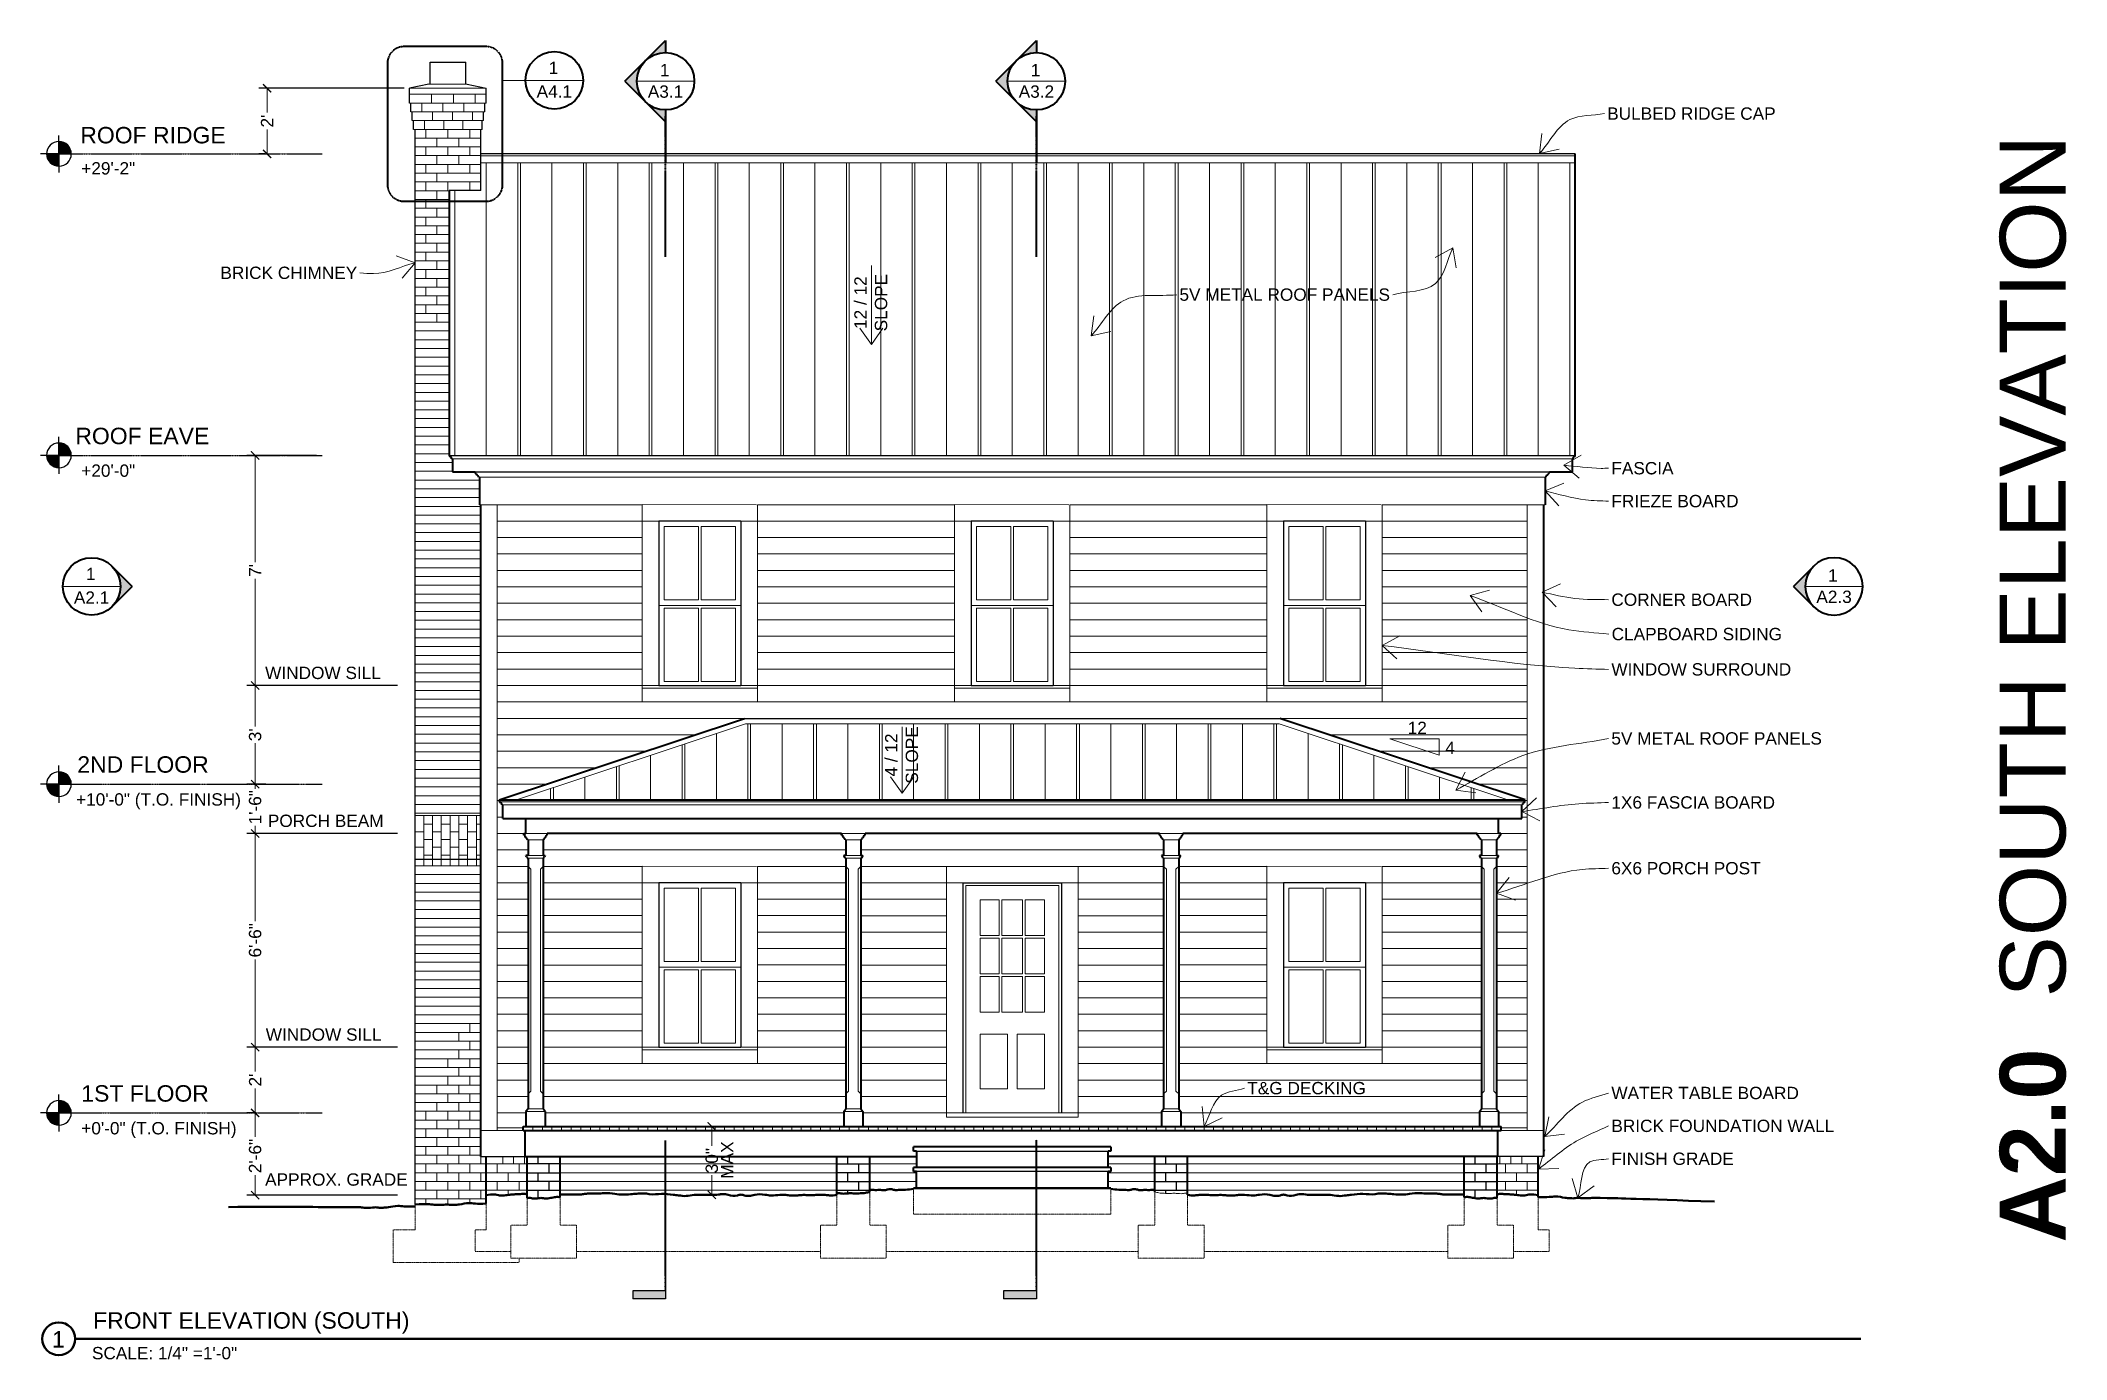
# Model space of a CAD drawing. Header units: inches. Extents: x -54 to 15382, y 469 to 41738.
# Drawn here: x 53 to 793, y 5338 to 5819 of the extents above; entities that cross this region are included whole.
import ezdxf

# ---------------------------------------------------------------- set-up
doc = ezdxf.new("R2010")
doc.units = ezdxf.units.IN
doc.header["$MEASUREMENT"] = 0
doc.linetypes.add('CENTER', pattern=[2, 1.25, -0.25, 0.25, -0.25])
doc.linetypes.add('DASHED2', pattern=[0.375, 0.25, -0.125])
doc.layers.get('0').update_dxf_attribs({"lineweight": 9})
for name, color, linetype, lineweight in [('1', 7, 'Continuous', 9), ('2', 7, 'Continuous', 18), ('3', 7, 'Continuous', 30), ('4', 7, 'Continuous', 40), ('5', 7, 'Continuous', 50), ('A-DIMSx', 7, 'Continuous', 9), ('A-LINK', 7, 'Continuous', 40), ('A-TEXTx', 7, 'Continuous', 18), ('TB-11x17', 7, 'Continuous', 50)]:
    doc.layers.add(name, color=color, linetype=linetype, lineweight=lineweight)
doc.styles.get("Standard").update_dxf_attribs({"font": 'arial.ttf'})
doc.dimstyles.get("Standard").update_dxf_attribs({"dimtxt": 3, "dimasz": 2, "dimexe": 0.03125, "dimexo": 0.0625, "dimgap": 0.03125, "dimtad": 0, "dimtoh": 1, "dimdec": 4, "dimlfac": 0.99985, "dimzin": 0, "dimdsep": 46, "dimlunit": 4, "dimtxsty": 'Standard', "dimblk": 'ARCHTICK', "dimblk1": 'ARCHTICK', "dimblk2": 'ARCHTICK', "dimcen": 0.09, "dimclrt": 256, "dimadec": 0, "dimazin": 0, "dimtfac": 1, "dimtdec": 4, "dimtofl": 0, "dimtmove": 0, "dimatfit": 3, "dimfxl": 1, "dimtolj": 1, "dimtzin": 0, "dimarcsym": 0})

msp = doc.modelspace()

# ---------------------------------------------------------------- texts
at = {"ltscale": 0.5, "insert": (780.664182, 5582.7534571), "char_height": 24, "attachment_point": 5, "rotation": 90}
msp.add_mtext('{\\fArial|b1|i0|c0|p34;A2.0\\fArial|b0|i0|c1|p0;  SOUTH ELEVATION}', dxfattribs=at)
at = {"ltscale": 0.1, "char_height": 6}
for s, insert, width, attachment_point in [('{FRONT ELEVATION (SOUTH)}', (72.5507615, 5347.4031323), 116.922436811, 7), ('{1}', (59.8934344, 5345.3052195), 11.15057809, 5)]:
    msp.add_mtext(s, dxfattribs=dict(at, insert=insert, width=width, attachment_point=attachment_point))
at = {"layer": 'A-DIMSx', "ltscale": 0.1, "char_height": 4.5, "width": 68.561329235, "attachment_point": 1}
for s, insert in [('{WINDOW SILL}', (135.3334387, 5590.8048037)), ('{PORCH BEAM}', (136.3250405, 5536.8127409)), ('{WINDOW SILL}', (135.5578638, 5458.8048011)), ('{APPROX. GRADE}', (135.3252695, 5405.8884468))]:
    msp.add_mtext(s, dxfattribs=dict(at, insert=insert))
at = {"layer": 'A-DIMSx', "ltscale": 0.25, "insert": (304.0270721, 5410.7441919), "char_height": 4.5, "attachment_point": 5, "rotation": 90}
msp.add_mtext('\\A1;MAX', dxfattribs=at)
at = {"layer": 'A-LINK', "ltscale": 0.1, "attachment_point": 5}
for s, insert, char_height, width in [('1', (240.589709, 5809.3631622), 4.5, 9.771161836), ('{1}', (281.1748078, 5808.5442485), 4.5, 9.771161836), ('{1}', (416.54736, 5808.5442485), 4.5, 9.771161836), ('{\\H0.75x;A4.1}', (240.8955944, 5800.7628715), 6, 9.85131083), ('{\\H0.75x;A3.1}', (281.4806931, 5800.6909333), 6, 9.85131083), ('{\\H0.75x;A3.2}', (416.8532454, 5800.6909333), 6, 9.85131083), ('{1}', (71.6899354, 5624.6438402), 4.5, 9.771161836), ('{1}', (707.5799494, 5624.1438402), 4.5, 9.771161836), ('{\\H0.75x;A2.1}', (71.9958207, 5616.0405249), 6, 9.85131083), ('{\\H0.75x;A2.3}', (708.0043362, 5616.2905249), 6, 9.85131083)]:
    msp.add_mtext(s, dxfattribs=dict(at, insert=insert, char_height=char_height, width=width))
at = {"layer": 'A-TEXTx', "ltscale": 0.25, "char_height": 4.5}
for s, insert, attachment_point in [('{BULBED RIDGE CAP}', (625.1971961, 5792.6568816), 4), ('{BRICK CHIMNEY}', (168.9559633, 5734.5401697), 6), ('{5V METAL ROOF PANELS}', (469.0627257, 5726.5825895), 4), ('{FASCIA }', (626.7130808, 5663.2242554), 4), ('{FRIEZE BOARD}', (626.7130808, 5651.2242554), 4), ('{CORNER BOARD}', (626.7130808, 5615.2400432), 4), ('{CLAPBOARD SIDING}', (626.8181985, 5602.6896255), 4), ('{WINDOW SURROUND}', (626.7130808, 5589.8059696), 4), ('{5V METAL ROOF PANELS}', (626.7130808, 5564.6035169), 4), ('{1X6 FASCIA BOARD}', (626.7130808, 5541.2346801), 4), ('{6X6 PORCH POST}', (626.7130808, 5517.2346801), 4), ('T&G DECKING', (493.8217001, 5436.9638423), 4), ('{WATER TABLE BOARD}', (626.7130808, 5435.1976395), 4), ('{BRICK FOUNDATION WALL}', (626.7130808, 5423.1976395), 4), ('{FINISH GRADE}', (626.7130808, 5411.1976395), 4)]:
    msp.add_mtext(s, dxfattribs=dict(at, insert=insert, attachment_point=attachment_point))
at = {"layer": 'A-TEXTx', "ltscale": 0.5}
for s, insert, char_height, width, attachment_point in [('{ROOF RIDGE }', (67.8716369, 5787.8092037), 6, 81.256520484, 1), ('{+29\'-2"}', (68.2263201, 5774.9544242), 4.5, 81.256520484, 1), ('{ROOF EAVE}', (66.0518008, 5678.0278459), 6, 81.256520484, 1), ('{+20\'-0"}', (68.2263201, 5664.6130223), 4.5, 81.256520484, 1), ('{\\fArial|b0|i0|c0|p0;12}', (552.3785421, 5566.2277102), 4.5, 7.734539628, 7), ('{\\fArial|b0|i0|c0|p0;4}', (566.0959336, 5558.9134213), 4.5, 7.734539628, 7), ('{2ND FLOOR }', (66.7776836, 5558.1209374), 6, 97.332351113, 1), ('{+10\'-0" (T.O. FINISH)}', (66.3249264, 5544.6130223), 4.5, 81.256520484, 1), ('{1ST FLOOR}', (68.2263201, 5438.0604536), 6, 94.776154357, 1), ('{+0\'-0" (T.O. FINISH)}', (68.2263201, 5424.6130223), 4.5, 81.256520484, 1)]:
    msp.add_mtext(s, dxfattribs=dict(at, insert=insert, char_height=char_height, width=width, attachment_point=attachment_point))
at = {"layer": 'A-TEXTx', "ltscale": 0.5, "char_height": 4.5, "attachment_point": 5, "rotation": 90}
for s, insert in [('{12 / 12 \\PSLOPE}', (356.4182237, 5723.6822735)), ('{4 / 12 \\PSLOPE}', (367.6741748, 5558.5777407))]:
    msp.add_mtext(s, dxfattribs=dict(at, insert=insert))
at = {"layer": 'TB-11x17', "ltscale": 0.5, "insert": (72.1184716, 5342.5227301), "char_height": 4.5, "width": 73.076179956, "attachment_point": 1}
msp.add_mtext('\\A1;SCALE: 1/4" =1\'-0"', dxfattribs=at)

# ---------------------------------------------------------------- blocks, each defined once
blk = doc.blocks.new('window elev 3060')
for p, q in [((767, 905.69), (767, 839.69)), ((808.74, 905.67), (767, 905.69)), ((809, 905.67), (809, 840.18)), ((775, 870.93), (775, 897.68)), ((787.5, 897.68), (775, 897.68)), ((787.5, 870.93), (787.5, 897.68)), ((801, 897.68), (788.5, 897.68)), ((788.5, 870.93), (788.5, 897.68)), ((801, 870.93), (801, 897.68)), ((803, 868.93), (773, 868.93)), ((775, 870.93), (787.5, 870.93)), ((775, 841.18), (775, 867.93)), ((787.5, 867.93), (775, 867.93)), ((787.5, 841.18), (787.5, 867.93)), ((788.5, 870.93), (801, 870.93)), ((788.5, 841.18), (788.5, 867.93)), ((801, 867.93), (788.5, 867.93)), ((801, 841.18), (801, 867.93)), ((767, 839.69), (767, 833.67)), ((767, 838.69), (809, 838.69)), ((775, 841.18), (787.5, 841.18)), ((788.5, 841.18), (801, 841.18)), ((809, 840.18), (809, 833.67)), ((809, 833.67), (767, 833.67))]:
    blk.add_line(p, q)
at = {"lineweight": 5, "ltscale": 0.1}
for p, q in [((773, 839.69), (767, 839.69)), ((803, 839.69), (809, 839.67))]:
    blk.add_line(p, q, dxfattribs=at)
at = {"layer": '1', "lineweight": 5, "ltscale": 0.1}
for p, q in [((773, 899.68), (767, 899.67)), ((803, 899.68), (809, 899.67))]:
    blk.add_line(p, q, dxfattribs=at)
at = {"layer": '3'}
for p, q in [((803, 899.68), (773, 899.68)), ((773, 899.68), (773, 839.69)), ((803, 899.68), (803, 839.69)), ((773, 839.69), (803, 839.69))]:
    blk.add_line(p, q, dxfattribs=at)
blk = doc.blocks.new('_ArchTick')
at = {"color": 0, "linetype": 'ByBlock', "lineweight": 0, "const_width": 0.15}
blk.add_lwpolyline([(-0.5, -0.5), (0.5, 0.5)], dxfattribs=at)
blk = doc.blocks.new('Point')
at = {"lineweight": 0, "ltscale": 0.1}
h = blk.add_hatch(color=256, dxfattribs=at)
h.dxf.hatch_style = 1
h.paths.add_polyline_path([(-3.29, 4.165, 0.414214), (-3.353, 4.103), (-3.29, 4.103)])
h.paths.add_polyline_path([(-3.29, 4.103), (-3.29, 4.04, 0.414214), (-3.228, 4.103)])
at = {"layer": '3', "ltscale": 0.1}
for q in [(-3.29, 4.197), (-3.384, 4.103), (-3.197, 4.103), (-3.29, 4.009)]:
    blk.add_line((-3.29, 4.103), q, dxfattribs=at)
blk.add_circle((-3.29, 4.103), 0.0625, dxfattribs=at)
blk = doc.blocks.new('*D113')
at = {"layer": 'A-DIMSx', "color": 0, "lineweight": -2, "ltscale": 0.1}
for p, q in [((129.69, 5427.94), (128.69, 5427.94)), ((183.69, 5397.95), (128.69, 5397.95))]:
    blk.add_line(p, q, dxfattribs=at)
at = {"layer": 'A-DIMSx', "color": 0, "lineweight": 5, "ltscale": 0.1}
for p, q in [((131.69, 5427.94), (131.69, 5419.25)), ((131.69, 5397.95), (131.69, 5405.18))]:
    blk.add_line(p, q, dxfattribs=at)
at = {"layer": 'A-DIMSx', "color": 0, "lineweight": 5, "xscale": 3, "yscale": 3, "zscale": 3}
for p, rotation in [((131.69, 5427.94), 90), ((131.69, 5397.95), 270)]:
    blk.add_blockref('_ArchTick', p, dxfattribs=dict(at, rotation=rotation))
at = {"layer": 'A-DIMSx', "ltscale": 0.25, "insert": (131.69, 5412.21), "char_height": 4.5, "attachment_point": 5, "rotation": 90}
blk.add_mtext('\\A1;2\'-6"', dxfattribs=at)
blk = doc.blocks.new('*D114')
at = {"layer": 'A-DIMSx', "color": 0, "lineweight": -2, "ltscale": 0.1}
for p, q in [((134.74, 5451.95), (128.69, 5451.95)), ((131.96, 5427.94), (128.69, 5427.94))]:
    blk.add_line(p, q, dxfattribs=at)
at = {"layer": 'A-DIMSx', "color": 0, "lineweight": 5, "ltscale": 0.1}
for p, q in [((131.69, 5451.95), (131.69, 5443.06)), ((131.69, 5427.94), (131.69, 5436.84))]:
    blk.add_line(p, q, dxfattribs=at)
at = {"layer": 'A-DIMSx', "color": 0, "lineweight": 5, "xscale": 3, "yscale": 3, "zscale": 3}
for p, rotation in [((131.69, 5451.95), 90), ((131.69, 5427.94), 270)]:
    blk.add_blockref('_ArchTick', p, dxfattribs=dict(at, rotation=rotation))
at = {"layer": 'A-DIMSx', "ltscale": 0.25, "insert": (131.69, 5439.95), "char_height": 4.5, "attachment_point": 5, "rotation": 90}
blk.add_mtext("\\A1;2'", dxfattribs=at)
blk = doc.blocks.new('*D115')
at = {"layer": 'A-DIMSx', "color": 0, "lineweight": -2, "ltscale": 0.1}
for p, q in [((183.69, 5529.95), (128.69, 5529.95)), ((183.69, 5451.95), (128.69, 5451.95))]:
    blk.add_line(p, q, dxfattribs=at)
at = {"layer": 'A-DIMSx', "color": 0, "lineweight": 5, "ltscale": 0.1}
for p, q in [((131.69, 5529.95), (131.69, 5497.94)), ((131.69, 5451.95), (131.69, 5483.96))]:
    blk.add_line(p, q, dxfattribs=at)
at = {"layer": 'A-DIMSx', "color": 0, "lineweight": 5, "xscale": 3, "yscale": 3, "zscale": 3}
for p, rotation in [((131.69, 5529.95), 90), ((131.69, 5451.95), 270)]:
    blk.add_blockref('_ArchTick', p, dxfattribs=dict(at, rotation=rotation))
at = {"layer": 'A-DIMSx', "ltscale": 0.25, "insert": (131.69, 5490.95), "char_height": 4.5, "attachment_point": 5, "rotation": 90}
blk.add_mtext('\\A1;6\'-6"', dxfattribs=at)
blk = doc.blocks.new('*D116')
at = {"layer": 'A-DIMSx', "color": 0, "lineweight": -2, "ltscale": 0.1}
for p, q in [((181.69, 5583.95), (128.69, 5583.95)), ((130.48, 5547.94), (128.69, 5547.94))]:
    blk.add_line(p, q, dxfattribs=at)
at = {"layer": 'A-DIMSx', "color": 0, "lineweight": 5, "ltscale": 0.1}
for p, q in [((131.69, 5583.95), (131.69, 5569.02)), ((131.69, 5547.94), (131.69, 5562.88))]:
    blk.add_line(p, q, dxfattribs=at)
at = {"layer": 'A-DIMSx', "color": 0, "lineweight": 5, "xscale": 3, "yscale": 3, "zscale": 3}
for p, rotation in [((131.69, 5583.95), 90), ((131.69, 5547.94), 270)]:
    blk.add_blockref('_ArchTick', p, dxfattribs=dict(at, rotation=rotation))
at = {"layer": 'A-DIMSx', "ltscale": 0.25, "insert": (131.69, 5565.95), "char_height": 4.5, "attachment_point": 5, "rotation": 90}
blk.add_mtext("\\A1;3'", dxfattribs=at)
blk = doc.blocks.new('*D117')
at = {"layer": 'A-DIMSx', "color": 0, "lineweight": -2, "ltscale": 0.1}
for p, q in [((154.1, 5667.94), (128.69, 5667.94)), ((183.69, 5583.95), (128.69, 5583.95))]:
    blk.add_line(p, q, dxfattribs=at)
at = {"layer": 'A-DIMSx', "color": 0, "lineweight": 5, "ltscale": 0.1}
for p, q in [((131.69, 5667.94), (131.69, 5629)), ((131.69, 5583.95), (131.69, 5622.89))]:
    blk.add_line(p, q, dxfattribs=at)
at = {"layer": 'A-DIMSx', "color": 0, "lineweight": 5, "xscale": 3, "yscale": 3, "zscale": 3}
for p, rotation in [((131.69, 5667.94), 90), ((131.69, 5583.95), 270)]:
    blk.add_blockref('_ArchTick', p, dxfattribs=dict(at, rotation=rotation))
at = {"layer": 'A-DIMSx', "ltscale": 0.25, "insert": (131.69, 5625.95), "char_height": 4.5, "attachment_point": 5, "rotation": 90}
blk.add_mtext("\\A1;7'", dxfattribs=at)
blk = doc.blocks.new('Section Callout')
at = {"layer": 'A-LINK', "ltscale": 0.1}
h = blk.add_hatch(color=256, dxfattribs=at)
h.paths.add_polyline_path([(1891.06, 7392.5), (1883.64, 7385.08), (1891.06, 7377.65, -0.198912), (1887.98, 7385.08, -0.198912)])
h.paths.add_polyline_path([(1898.48, 7399.92), (1891.06, 7392.5, -0.198912), (1898.48, 7395.58)])
h.paths.add_polyline_path([(1891.06, 7377.65), (1898.48, 7370.23), (1898.48, 7374.58, -0.198912)])
for p, q in [((1883.64, 7385.08), (1898.48, 7399.92)), ((1898.48, 7399.92), (1898.48, 7395.58)), ((1883.64, 7385.08), (1898.48, 7370.23)), ((1898.48, 7374.58), (1898.48, 7370.23)), ((1898.48, 7370.23), (1898.48, 7355.49))]:
    blk.add_line(p, q, dxfattribs=at)
blk.add_circle((1898.48, 7385.08), 10.5, dxfattribs=at)
blk = doc.blocks.new('*D241')
at = {"layer": 'A-DIMSx', "color": 0, "lineweight": -2, "ltscale": 0.1}
for p, q in [((186.04, 5801.94), (133.04, 5801.94)), ((135.28, 5777.97), (133.04, 5777.97))]:
    blk.add_line(p, q, dxfattribs=at)
at = {"layer": 'A-DIMSx', "color": 0, "lineweight": 5, "ltscale": 0.1}
for p, q in [((136.04, 5801.94), (136.04, 5793.06)), ((136.04, 5777.97), (136.04, 5786.85))]:
    blk.add_line(p, q, dxfattribs=at)
at = {"layer": 'A-DIMSx', "color": 0, "lineweight": 5, "xscale": 3, "yscale": 3, "zscale": 3}
for p, rotation in [((136.04, 5801.94), 90), ((136.04, 5777.97), 270)]:
    blk.add_blockref('_ArchTick', p, dxfattribs=dict(at, rotation=rotation))
at = {"layer": 'A-DIMSx', "ltscale": 0.25, "insert": (136.04, 5789.96), "char_height": 4.5, "attachment_point": 5, "rotation": 90}
blk.add_mtext("\\A1;2'", dxfattribs=at)
blk = doc.blocks.new('Elevation Callout - 1')
at = {"layer": 'A-LINK', "ltscale": 0.1}
blk.add_hatch(color=256, dxfattribs=at).paths.add_polyline_path([(2031.59, 7377.65), (2039.01, 7370.23), (2046.43, 7377.65, -0.198912), (2039.01, 7374.58, -0.198912)])
for q in [(2031.59, 7377.65), (2046.43, 7377.65)]:
    blk.add_line((2039.01, 7370.23), q, dxfattribs=at)
blk.add_circle((2039.01, 7385.08), 10.5, dxfattribs=at)
blk = doc.blocks.new('Section Tail 1a')
at = {"layer": 'A-LINK', "lineweight": 5, "ltscale": 0.1}
blk.add_hatch(color=256, dxfattribs=at).paths.add_polyline_path([(5.425, 3.094), (5.425, 3.156), (5.175, 3.156), (5.175, 3.094)])
at = {"layer": 'A-LINK', "linetype": 'Continuous', "lineweight": 30, "ltscale": 0.1}
for p, q in [((5.425, 3.156), (5.175, 3.156)), ((5.175, 3.094), (5.175, 3.156)), ((5.425, 3.094), (5.175, 3.094)), ((5.425, 2.906), (5.425, 3.156))]:
    blk.add_line(p, q, dxfattribs=at)
blk = doc.blocks.new('*D244')
at = {"layer": 'A-DIMSx', "color": 0, "lineweight": -2, "ltscale": 0.1}
for p, q in [((135.64, 5547.94), (128.69, 5547.94)), ((129.69, 5529.94), (128.69, 5529.94))]:
    blk.add_line(p, q, dxfattribs=at)
at = {"layer": 'A-DIMSx', "color": 0, "lineweight": 5, "ltscale": 0.1}
for p, q in [((131.69, 5547.94), (131.69, 5546.29)), ((131.69, 5529.94), (131.69, 5532.72))]:
    blk.add_line(p, q, dxfattribs=at)
at = {"layer": 'A-DIMSx', "color": 0, "lineweight": 5, "xscale": 3, "yscale": 3, "zscale": 3}
for p, rotation in [((131.69, 5547.94), 90), ((131.69, 5529.94), 270)]:
    blk.add_blockref('_ArchTick', p, dxfattribs=dict(at, rotation=rotation))
at = {"layer": 'A-DIMSx', "ltscale": 0.25, "insert": (131.69, 5539.51), "char_height": 4.5, "attachment_point": 5, "rotation": 90}
blk.add_mtext('\\A1;1\'-6"', dxfattribs=at)
blk = doc.blocks.new('Column 01 elev')
at = {"layer": '1', "ltscale": 0.25}
for p, q in [((2204.05, 5527.66), (2198.55, 5527.66)), ((2204.05, 5521.94), (2198.55, 5521.94)), ((2204.05, 5520.94), (2198.55, 5520.94)), ((2199.55, 5516.94), (2199.55, 5435.91)), ((2203.05, 5516.94), (2203.05, 5435.91)), ((2199.55, 5435.91), (2198.55, 5434.91)), ((2203.05, 5435.91), (2204.05, 5434.91)), ((2197.8, 5428.41), (2204.8, 5428.41)), ((2198.55, 5429.41), (2204.05, 5429.41))]:
    blk.add_line(p, q, dxfattribs=at)
at = {"layer": '1', "lineweight": 5, "ltscale": 0.25}
for p, q in [((2199.55, 5516.94), (2198.55, 5517.94)), ((2204.05, 5517.94), (2203.05, 5516.94))]:
    blk.add_line(p, q, dxfattribs=at)
at = {"layer": '3', "lineweight": 5, "ltscale": 0.1}
blk.add_line((2197.01, 5529.94), (2205.59, 5529.94), dxfattribs=at)
at = {"layer": '4'}
for p, q in [((2197.01, 5529.37), (2197.01, 5529.94)), ((2197.95, 5528.16), (2197.95, 5528.42)), ((2198.55, 5527.66), (2198.31, 5527.66)), ((2198.55, 5527.66), (2198.55, 5521.94)), ((2204.05, 5527.66), (2204.05, 5521.94)), ((2204.05, 5527.66), (2204.29, 5527.66)), ((2204.65, 5528.16), (2204.65, 5528.42)), ((2205.59, 5529.37), (2205.59, 5529.94)), ((2198.55, 5520.94), (2198.55, 5429.41)), ((2204.05, 5520.94), (2204.05, 5429.41)), ((2197.8, 5428.41), (2198.55, 5429.41)), ((2197.8, 5428.41), (2197.8, 5422.91)), ((2204.05, 5429.41), (2204.8, 5428.41)), ((2204.8, 5428.41), (2204.8, 5422.91))]:
    blk.add_line(p, q, dxfattribs=at)
at = {"layer": '4', "ltscale": 0.25}
for p, q in [((2198.55, 5521.94), (2197.8, 5521.94)), ((2198.3, 5520.94), (2198.55, 5520.94)), ((2204.05, 5521.94), (2204.8, 5521.94)), ((2204.3, 5520.94), (2204.05, 5520.94))]:
    blk.add_line(p, q, dxfattribs=at)
for centre, start, end in [((2198.41, 5521.93), 179.17017, 233.95993), ((2197.69, 5520.95), 359.17017, 53.95993), ((2204.91, 5520.95), 126.04007, 180.82983), ((2204.19, 5521.93), 306.04007, 0.82983)]:
    blk.add_arc(centre, 0.607, start, end, dxfattribs=at)
at = {"layer": '4'}
for points, knots in [([(2197.95, 5528.42), (2197.87, 5528.43), (2197.8, 5528.44), (2197.7, 5528.48), (2197.63, 5528.57), (2197.58, 5528.68), (2197.54, 5528.78), (2197.51, 5528.89), (2197.47, 5529), (2197.43, 5529.11), (2197.38, 5529.21), (2197.31, 5529.29), (2197.23, 5529.34), (2197.14, 5529.37), (2197.07, 5529.37), (2197.01, 5529.37)], [0.0155755, 0.0155755, 0.0155755, 0.0155755, 0.0913028, 0.1674337, 0.240804, 0.3221473, 0.4016041, 0.479934, 0.5587836, 0.63986, 0.7243935, 0.7885425, 0.8553172, 0.923465, 0.9867831, 0.9867831, 0.9867831, 0.9867831]), ([(2198.31, 5527.66), (2198.3, 5527.72), (2198.29, 5527.79), (2198.25, 5527.88), (2198.21, 5527.96), (2198.16, 5528.03), (2198.07, 5528.1), (2198, 5528.14), (2197.95, 5528.16)], [0.002479, 0.002479, 0.002479, 0.002479, 0.1892867, 0.3469333, 0.4813355, 0.6000559, 0.7825047, 0.9879342, 0.9879342, 0.9879342, 0.9879342]), ([(2204.29, 5527.66), (2204.3, 5527.72), (2204.31, 5527.79), (2204.35, 5527.88), (2204.39, 5527.96), (2204.44, 5528.03), (2204.53, 5528.1), (2204.6, 5528.14), (2204.65, 5528.16)], [0.002479, 0.002479, 0.002479, 0.002479, 0.1892867, 0.3469333, 0.4813355, 0.6000559, 0.7825047, 0.9879342, 0.9879342, 0.9879342, 0.9879342]), ([(2204.65, 5528.42), (2204.72, 5528.43), (2204.8, 5528.44), (2204.9, 5528.48), (2204.97, 5528.57), (2205.02, 5528.68), (2205.06, 5528.78), (2205.09, 5528.89), (2205.13, 5529), (2205.17, 5529.11), (2205.22, 5529.21), (2205.29, 5529.29), (2205.37, 5529.34), (2205.46, 5529.37), (2205.52, 5529.37), (2205.59, 5529.37)], [0.0155755, 0.0155755, 0.0155755, 0.0155755, 0.0913028, 0.1674337, 0.240804, 0.3221473, 0.4016041, 0.479934, 0.5587836, 0.63986, 0.7243935, 0.7885425, 0.8553172, 0.923465, 0.9867831, 0.9867831, 0.9867831, 0.9867831])]:
    blk.add_open_spline(points, degree=3, knots=knots, dxfattribs=at)
blk = doc.blocks.new('*D380')
at = {"layer": 'A-DIMSx', "color": 0, "lineweight": -2, "ltscale": 0.1}
for p, q in [((295.54, 5423.04), (301.38, 5423.04)), ((298.5, 5398.03), (301.38, 5398.03))]:
    blk.add_line(p, q, dxfattribs=at)
at = {"layer": 'A-DIMSx', "color": 0, "lineweight": 5, "ltscale": 0.1}
for p, q in [((298.38, 5423.04), (298.38, 5415.88)), ((298.38, 5398.03), (298.38, 5405.18))]:
    blk.add_line(p, q, dxfattribs=at)
at = {"layer": 'A-DIMSx', "color": 0, "lineweight": 5, "xscale": 3, "yscale": 3, "zscale": 3}
for p, rotation in [((298.38, 5423.04), 90), ((298.38, 5398.03), 270)]:
    blk.add_blockref('_ArchTick', p, dxfattribs=dict(at, rotation=rotation))
at = {"layer": 'A-DIMSx', "ltscale": 0.25, "insert": (298.38, 5410.53), "char_height": 4.5, "attachment_point": 5, "rotation": 90}
blk.add_mtext('\\A1;30" ', dxfattribs=at)
blk = doc.blocks.new('Detail Callout')
at = {"layer": '2', "ltscale": 0.1}
blk.add_line((240.24, 5822.29), (219.24, 5822.29), dxfattribs=at)
at = {"layer": 'A-LINK', "ltscale": 0.1}
blk.add_circle((229.74, 5822.29), 10.5, dxfattribs=at)

# ---------------------------------------------------------------- dimensions: what is measured, and where the dimension line sits
at = {"layer": 'A-DIMSx', "ltscale": 0.1}
for base, p1, p2, picture, middle in [((136.0391949, 5801.9416121), (137.2755605, 5777.9691275), (188.0391949, 5801.9416121), '*D241', (136.0391949, 5789.9553698)), ((131.6931521, 5667.9416121), (185.6931521, 5583.95198), (156.1012935, 5667.9416121), '*D117', (131.6931521, 5625.946796)), ((131.6931521, 5583.95198), (132.4826227, 5547.9416121), (183.6931521, 5583.95198), '*D116', (131.6931521, 5565.946796)), ((131.6931521, 5529.9459581), (185.6931521, 5451.9519773), (185.6931521, 5529.9459581), '*D115', (131.6931521, 5490.9489677)), ((131.6931521, 5451.9519773), (133.9609934, 5427.9416121), (136.7352236, 5451.9519773), '*D114', (131.6931521, 5439.9467947))]:
    dim = msp.add_linear_dim(base=base, p1=p1, p2=p2, angle=90, dimstyle='Standard', override={"dimtxt": 4.5, "dimasz": 3, "dimexe": 3, "dimexo": 2, "dimgap": 1, "dimlfac": -47.9928, "dimlwd": 5}, dxfattribs=at)
    dim.commit()
    dim.dimension.update_dxf_attribs({"geometry": picture, "text_midpoint": middle})
for base, p1, p2, picture, middle in [((131.6931521, 5529.9416121), (137.6380153, 5547.9416121), (131.6931521, 5529.9416121), '*D244', (131.6931521, 5539.5068075)), ((131.6931521, 5397.9466674), (131.6931521, 5427.9416121), (185.6931521, 5397.9466674), '*D113', (131.6931521, 5412.2126505))]:
    dim = msp.add_linear_dim(base=base, p1=p1, p2=p2, angle=90, dimstyle='Standard', override={"dimtxt": 4.5, "dimasz": 3, "dimexe": 3, "dimexo": 2, "dimgap": 1, "dimlfac": -47.9928, "dimlwd": 5}, dxfattribs=at)
    dim.commit()
    dim.dimension.update_dxf_attribs({"geometry": picture, "text_midpoint": middle, "dimtype": 160})
dim = msp.add_linear_dim(base=(298.3772165, 5423.035623), p1=(296.5009364, 5398.0256607), p2=(293.5391949, 5423.035623), angle=90, text='30" ', dimstyle='Standard', override={"dimtxt": 4.5, "dimasz": 3, "dimexe": 3, "dimexo": 2, "dimgap": 1, "dimlfac": -47.9928, "dimlwd": 5}, dxfattribs=at)
dim.commit()
dim.dimension.update_dxf_attribs({"geometry": '*D380', "text_midpoint": (298.3772165, 5410.5306419), "dimtype": 160})

# ---------------------------------------------------------------- linework, layer by layer
msp.add_open_spline([(460.0391949, 5398.985623), (460.6020537, 5399.0329798), (461.5409699, 5398.6833998), (463.24565, 5398.6478675), (464.7215012, 5398.5177494), (465.9492163, 5398.4489373), (467.0609822, 5398.7625182), (468.048199, 5398.5113226), (469.0660018, 5398.4712307), (470.0913599, 5398.4638766), (471.0553537, 5398.7240674), (471.6801835, 5398.6612584), (472.0391949, 5398.6212904)], degree=3, knots=[0, 0, 0, 0, 1.6783925763, 3.483630322, 4.5769712725, 6.123192334, 7.1486998183, 7.9498657731, 9.1208240406, 10.2097191312, 11.0070223303, 12.0804037826, 12.0804037826, 12.0804037826, 12.0804037826])
at = {"layer": '1'}
for p, q in [((188.0391949, 5799.735623), (216.0391949, 5799.735623)), ((196.0391949, 5796.535623), (196.0391949, 5799.735623)), ((204.0391949, 5796.535623), (204.0391949, 5799.735623)), ((212.0391949, 5796.535623), (212.0391949, 5799.735623)), ((216.0391949, 5796.535623), (188.0391949, 5796.535623)), ((215.5391949, 5793.335623), (188.5391949, 5793.335623)), ((192.5391949, 5793.335623), (192.5391949, 5796.535623)), ((196.3725282, 5790.135623), (196.3725282, 5793.335623)), ((200.2058616, 5793.335623), (200.2058616, 5796.535623)), ((203.7058616, 5790.135623), (203.7058616, 5793.335623)), ((207.8725282, 5793.335623), (207.8725282, 5796.535623)), ((211.0391949, 5790.135623), (211.0391949, 5793.335623)), ((189.0391949, 5790.135623), (215.0391949, 5790.135623)), ((214.5391949, 5786.935623), (189.5391949, 5786.935623)), ((190.0391949, 5783.735623), (214.0391949, 5783.735623)), ((193.5391949, 5786.935623), (193.5391949, 5790.135623)), ((194.0391949, 5783.735623), (194.0391949, 5786.935623)), ((198.0391949, 5780.535623), (198.0391949, 5783.735623)), ((200.5391949, 5786.935623), (200.5391949, 5790.135623)), ((202.0391949, 5783.735623), (202.0391949, 5786.935623)), ((206.0391949, 5780.535623), (206.0391949, 5783.735623)), ((207.5391949, 5786.935623), (207.5391949, 5790.135623)), ((210.0391949, 5783.735623), (210.0391949, 5786.935623)), ((190.0391949, 5780.535623), (214.0391949, 5780.535623)), ((190.0391949, 5777.335623), (214.0391949, 5777.335623)), ((194.0391949, 5777.335623), (194.0391949, 5780.535623)), ((198.0391949, 5774.135623), (198.0391949, 5777.335623)), ((202.0391949, 5777.335623), (202.0391949, 5780.535623)), ((206.0391949, 5774.135623), (206.0391949, 5777.335623)), ((210.0391949, 5777.335623), (210.0391949, 5780.535623)), ((613.5392169, 5777.2191275), (214.0391949, 5777.2191275)), ((190.0391949, 5774.135623), (214.0391949, 5774.135623)), ((190.0391949, 5770.935623), (214.0391949, 5770.935623)), ((194.0391949, 5770.935623), (194.0391949, 5774.135623)), ((198.0391949, 5767.735623), (198.0391949, 5770.935623)), ((202.0391949, 5770.935623), (202.0391949, 5774.135623)), ((210.0391949, 5770.935623), (210.0391949, 5774.135623)), ((613.5392169, 5774.7429529), (214.0391949, 5774.7429529)), ((216.0392169, 5667.7219422), (216.0392169, 5774.7429529)), ((227.5392169, 5774.7429529), (227.5392169, 5667.7219422)), ((228.5392169, 5667.7219422), (228.5392169, 5774.7429529)), ((240.0392169, 5774.7429529), (240.0392169, 5667.7219422)), ((251.5392169, 5774.7429529), (251.5392169, 5667.7219422)), ((252.5392169, 5667.7219422), (252.5392169, 5774.7429529)), ((264.0392169, 5667.7219422), (264.0392169, 5774.7429529)), ((275.5392169, 5774.7429529), (275.5392169, 5667.7219422)), ((276.5392169, 5667.7219422), (276.5392169, 5774.7429529)), ((288.0392169, 5774.7429529), (288.0392169, 5667.7219422)), ((299.5392169, 5774.7429529), (299.5392169, 5667.7219422)), ((300.5392169, 5667.7219422), (300.5392169, 5774.7429529)), ((312.0392169, 5667.7219422), (312.0392169, 5774.7429529)), ((323.5392169, 5774.7429529), (323.5392169, 5667.7219422)), ((324.5392169, 5667.7219422), (324.5392169, 5774.7429529)), ((336.0392169, 5774.7429529), (336.0392169, 5667.7219422)), ((347.5392169, 5774.7429529), (347.5392169, 5667.7219422)), ((348.5392169, 5667.7219422), (348.5392169, 5774.7429529)), ((360.0392169, 5667.7219422), (360.0392169, 5774.7429529)), ((371.5392169, 5774.7429529), (371.5392169, 5667.7219422)), ((372.5392169, 5667.7219422), (372.5392169, 5774.7429529)), ((384.0392169, 5667.7219422), (384.0392169, 5774.7429529)), ((395.5392169, 5774.7429529), (395.5392169, 5667.7219422)), ((396.5392169, 5667.7219422), (396.5392169, 5774.7429529)), ((408.0392169, 5774.7429529), (408.0392169, 5667.7219422)), ((419.5392169, 5774.7429529), (419.5392169, 5667.7219422)), ((420.5392169, 5667.7219422), (420.5392169, 5774.7429529)), ((432.0392169, 5667.7219422), (432.0392169, 5774.7429529)), ((443.5392169, 5774.7429529), (443.5392169, 5667.7219422)), ((444.5392169, 5667.7219422), (444.5392169, 5774.7429529)), ((456.0392169, 5774.7429529), (456.0392169, 5667.7219422)), ((467.5392169, 5774.7429529), (467.5392169, 5667.7219422)), ((468.5392169, 5667.7219422), (468.5392169, 5774.7429529)), ((480.0392169, 5667.7219422), (480.0392169, 5774.7429529)), ((491.5392169, 5774.7429529), (491.5392169, 5667.7219422)), ((492.5392169, 5667.7219422), (492.5392169, 5774.7429529)), ((504.0392169, 5774.7429529), (504.0392169, 5667.7219422)), ((515.5392169, 5774.7429529), (515.5392169, 5667.7219422)), ((516.5392169, 5667.7219422), (516.5392169, 5774.7429529)), ((528.0392169, 5667.7219422), (528.0392169, 5774.7429529)), ((539.5392169, 5774.7429529), (539.5392169, 5667.7219422)), ((540.5392169, 5667.7219422), (540.5392169, 5774.7429529)), ((552.0392169, 5774.7429529), (552.0392169, 5667.7219422)), ((563.5392169, 5774.7429529), (563.5392169, 5667.7219422)), ((564.5392169, 5667.7219422), (564.5392169, 5774.7429529)), ((576.0392169, 5667.7219422), (576.0392169, 5774.7429529)), ((587.5392169, 5774.7429529), (587.5392169, 5667.7219422)), ((588.5392169, 5667.7219422), (588.5392169, 5774.7429529)), ((600.0392169, 5774.7429529), (600.0392169, 5667.7219422)), ((611.5392169, 5774.7429529), (611.5392169, 5667.7219422)), ((190.0391949, 5767.735623), (214.0391949, 5767.735623)), ((190.0391949, 5764.535623), (202.5392169, 5764.535623)), ((190.0391949, 5761.335623), (202.5392169, 5761.335623)), ((194.0391949, 5764.535623), (194.0391949, 5767.735623)), ((194.0391949, 5758.135623), (194.0391949, 5761.335623)), ((198.0391949, 5761.335623), (198.0391949, 5764.535623)), ((202.0391949, 5764.535623), (202.0391949, 5767.735623)), ((204.5392169, 5667.7219422), (204.5392169, 5764.5955712)), ((210.0391949, 5764.535623), (210.0391949, 5767.735623)), ((190.0391949, 5758.135623), (202.5392169, 5758.135623)), ((190.0391949, 5754.935623), (202.5392169, 5754.935623)), ((194.0391949, 5751.735623), (194.0391949, 5754.935623)), ((198.0391949, 5754.935623), (198.0391949, 5758.135623)), ((190.0391949, 5751.735623), (202.5392169, 5751.735623)), ((190.0391949, 5748.535623), (202.5392169, 5748.535623)), ((194.0391949, 5745.335623), (194.0391949, 5748.535623)), ((198.0391949, 5748.535623), (198.0391949, 5751.735623)), ((190.0391949, 5745.335623), (202.5392169, 5745.335623)), ((190.0391949, 5742.135623), (202.5392169, 5742.135623)), ((190.0391949, 5738.935623), (202.5392169, 5738.935623)), ((194.0391949, 5738.935623), (194.0391949, 5742.135623)), ((198.0391949, 5742.135623), (198.0391949, 5745.335623)), ((198.0391949, 5735.735623), (198.0391949, 5738.935623)), ((190.0391949, 5735.735623), (202.5392169, 5735.735623)), ((190.0391949, 5732.535623), (202.5392169, 5732.535623)), ((194.0391949, 5732.535623), (194.0391949, 5735.735623)), ((198.0391949, 5729.335623), (198.0391949, 5732.535623)), ((190.0391949, 5729.335623), (202.5392169, 5729.335623)), ((190.0391949, 5726.135623), (202.5392169, 5726.135623)), ((194.0391949, 5726.135623), (194.0391949, 5729.335623)), ((198.0391949, 5722.935623), (198.0391949, 5726.135623)), ((190.0391949, 5722.935623), (202.5392169, 5722.935623)), ((190.0391949, 5719.735623), (202.5392169, 5719.735623)), ((190.0391949, 5716.535623), (202.5392169, 5716.535623)), ((194.0391949, 5719.735623), (194.0391949, 5722.935623)), ((198.0391949, 5716.535623), (198.0391949, 5719.735623)), ((190.0391949, 5713.335623), (202.5392169, 5713.335623)), ((190.0391949, 5710.135623), (202.5392169, 5710.135623)), ((190.0391949, 5706.935623), (202.5392169, 5706.935623)), ((190.0391949, 5703.735623), (202.5392169, 5703.735623)), ((190.0391949, 5700.535623), (202.5392169, 5700.535623)), ((190.0391949, 5697.335623), (202.5392169, 5697.335623)), ((190.0391949, 5694.135623), (202.5392169, 5694.135623)), ((190.0391949, 5690.935623), (202.5392169, 5690.935623)), ((190.0391949, 5687.735623), (202.5392169, 5687.735623)), ((190.0391949, 5684.535623), (202.5392169, 5684.535623)), ((190.0391949, 5681.335623), (202.5392169, 5681.335623)), ((190.0391949, 5678.135623), (202.5392169, 5678.135623)), ((190.0391949, 5674.935623), (202.5392169, 5674.935623)), ((190.0391949, 5671.735623), (202.5392169, 5671.735623)), ((190.0391949, 5668.535623), (202.5392169, 5668.535623)), ((190.0391949, 5665.335623), (203.6670103, 5665.335623)), ((612.4113789, 5666.7284154), (203.6670103, 5666.7284154)), ((190.0391949, 5662.135623), (203.6670103, 5662.135623)), ((190.0391949, 5658.935623), (213.5391956, 5658.935623)), ((190.0391949, 5655.735623), (213.5391956, 5655.735623)), ((190.0391949, 5652.535623), (213.5391956, 5652.535623)), ((190.0391949, 5649.335623), (214.0391949, 5649.335623)), ((190.0391949, 5646.135623), (214.0391949, 5646.135623)), ((190.0391949, 5642.935623), (214.0391949, 5642.935623)), ((190.0391949, 5639.735623), (214.0391949, 5639.735623)), ((190.0391949, 5636.535623), (214.0391949, 5636.535623)), ((190.0391949, 5633.335623), (214.0391949, 5633.335623)), ((190.0391949, 5630.135623), (214.0391949, 5630.135623)), ((190.0391949, 5626.935623), (214.0391949, 5626.935623)), ((190.0391949, 5623.735623), (214.0391949, 5623.735623)), ((190.0391949, 5620.535623), (214.0391949, 5620.535623)), ((190.0391949, 5617.335623), (214.0391949, 5617.335623)), ((190.0391949, 5614.135623), (214.0391949, 5614.135623)), ((190.0391949, 5610.935623), (214.0391949, 5610.935623)), ((190.0391949, 5607.735623), (214.0391949, 5607.735623)), ((190.0391949, 5604.535623), (214.0391949, 5604.535623)), ((190.0391949, 5601.335623), (214.0391949, 5601.335623)), ((190.0391949, 5598.135623), (214.0391949, 5598.135623)), ((190.0391949, 5594.935623), (214.0391949, 5594.935623)), ((190.0391949, 5591.735623), (214.0391949, 5591.735623)), ((190.0391949, 5588.535623), (214.0391949, 5588.535623)), ((190.0391949, 5585.335623), (214.0391949, 5585.335623)), ((190.0391949, 5582.135623), (214.0391949, 5582.135623)), ((190.0391949, 5578.935623), (214.0391949, 5578.935623)), ((190.0391949, 5575.735623), (214.0391949, 5575.735623)), ((190.0391949, 5572.535623), (214.0391949, 5572.535623)), ((190.0391949, 5569.335623), (214.0391949, 5569.335623)), ((190.0391949, 5566.135623), (214.0391949, 5566.135623)), ((190.0391949, 5562.935623), (214.0391949, 5562.935623)), ((190.0391949, 5559.735623), (214.0391949, 5559.735623)), ((190.0391949, 5556.535623), (214.0391949, 5556.535623)), ((190.0391949, 5553.335623), (214.0391949, 5553.335623)), ((190.0391949, 5550.135623), (214.0391949, 5550.135623)), ((190.0391949, 5546.935623), (214.0391949, 5546.935623)), ((190.0391949, 5543.735623), (214.0391949, 5543.735623)), ((190.0391949, 5540.535623), (214.0391949, 5540.535623)), ((222.0391956, 5540.4522897), (594.0391942, 5540.4522897)), ((190.0391949, 5537.335623), (214.0391949, 5537.335623)), ((193.2391949, 5518.135623), (193.2391949, 5536.4416121)), ((196.4391949, 5518.135623), (196.4391949, 5536.4416121)), ((199.6391949, 5518.135623), (199.6391949, 5536.4416121)), ((202.8391949, 5518.135623), (202.8391949, 5536.4416121)), ((206.0391949, 5518.135623), (206.0391949, 5536.4416121)), ((209.2391949, 5518.135623), (209.2391949, 5536.4416121)), ((212.4391949, 5518.135623), (212.4391949, 5536.4416121)), ((190.0391949, 5518.135623), (214.0391949, 5518.135623)), ((190.0391949, 5514.935623), (214.0391949, 5514.935623)), ((190.0391949, 5511.735623), (214.0391949, 5511.735623)), ((390.0396683, 5511.9312123), (384.0396683, 5511.9312123)), ((426.0387215, 5511.9312123), (432.0387215, 5511.9312123)), ((190.0391949, 5508.535623), (214.0391949, 5508.535623)), ((190.0391949, 5505.335623), (214.0391949, 5505.335623)), ((190.0391949, 5502.135623), (214.0391949, 5502.135623)), ((190.0391949, 5498.935623), (214.0391949, 5498.935623)), ((190.0391949, 5495.735623), (214.0391949, 5495.735623)), ((190.0391949, 5492.535623), (214.0391949, 5492.535623)), ((190.0391949, 5489.335623), (214.0391949, 5489.335623)), ((190.0391949, 5486.135623), (214.0391949, 5486.135623)), ((190.0391949, 5482.935623), (214.0391949, 5482.935623)), ((190.0391949, 5479.735623), (214.0391949, 5479.735623)), ((190.0391949, 5476.535623), (214.0391949, 5476.535623)), ((190.0391949, 5473.335623), (214.0391949, 5473.335623)), ((190.0391949, 5470.135623), (214.0391949, 5470.135623)), ((190.0391949, 5466.935623), (214.0391949, 5466.935623)), ((190.0391949, 5463.735623), (214.0391949, 5463.735623)), ((190.0391949, 5460.535623), (214.0391949, 5460.535623)), ((210.0391949, 5457.335623), (210.0391949, 5460.535623)), ((190.0391949, 5457.335623), (214.0391949, 5457.335623)), ((190.0391949, 5454.135623), (214.0391949, 5454.135623)), ((190.0391949, 5450.935623), (214.0391949, 5450.935623)), ((206.0391949, 5454.135623), (206.0391949, 5457.335623)), ((206.0391949, 5447.735623), (206.0391949, 5450.935623)), ((210.0391949, 5450.935623), (210.0391949, 5454.135623)), ((406.2891949, 5456.6816857), (396.2891949, 5456.6816857)), ((396.2891949, 5436.6816857), (396.2891949, 5456.6816857)), ((406.2891949, 5436.6816857), (406.2891949, 5456.6816857)), ((409.7891949, 5436.6816857), (409.7891949, 5456.6816857)), ((409.7891949, 5456.6816857), (419.7891949, 5456.6816857)), ((419.7891949, 5436.6816857), (419.7891949, 5456.6816857)), ((190.0391949, 5447.735623), (214.0391949, 5447.735623)), ((190.0391949, 5444.535623), (214.0391949, 5444.535623)), ((202.0391949, 5444.535623), (202.0391949, 5447.735623)), ((206.0391949, 5441.335623), (206.0391949, 5444.535623)), ((210.0391949, 5444.535623), (210.0391949, 5447.735623)), ((190.0391949, 5441.335623), (214.0391949, 5441.335623)), ((190.0391949, 5438.135623), (214.0391949, 5438.135623)), ((198.0391949, 5434.935623), (198.0391949, 5438.135623)), ((202.0391949, 5438.135623), (202.0391949, 5441.335623)), ((206.0391949, 5434.935623), (206.0391949, 5438.135623)), ((210.0391949, 5438.135623), (210.0391949, 5441.335623)), ((396.2891949, 5436.6816857), (406.2891949, 5436.6816857)), ((409.7891949, 5436.6816857), (419.7891949, 5436.6816857)), ((190.0391949, 5434.935623), (214.0391949, 5434.935623)), ((190.0391949, 5431.735623), (214.0391949, 5431.735623)), ((190.0391949, 5428.535623), (214.0391949, 5428.535623)), ((194.0391949, 5425.335623), (194.0391949, 5428.535623)), ((198.0391949, 5428.535623), (198.0391949, 5431.735623)), ((202.0391949, 5431.735623), (202.0391949, 5434.935623)), ((202.0391949, 5425.335623), (202.0391949, 5428.535623)), ((206.0391949, 5428.535623), (206.0391949, 5431.735623)), ((210.0391949, 5431.735623), (210.0391949, 5434.935623)), ((210.0391949, 5425.335623), (210.0391949, 5428.535623)), ((190.0391949, 5425.335623), (214.0391949, 5425.335623)), ((190.0391949, 5422.135623), (214.0391949, 5422.135623)), ((194.0391949, 5418.935623), (194.0391949, 5422.135623)), ((198.0391949, 5422.135623), (198.0391949, 5425.335623)), ((202.0391949, 5418.935623), (202.0391949, 5422.135623)), ((206.0391949, 5422.135623), (206.0391949, 5425.335623)), ((210.0391949, 5418.935623), (210.0391949, 5422.135623)), ((214.0391949, 5421.535623), (220.0391949, 5421.535623)), ((602.0391949, 5421.535623), (596.0391939, 5421.535623)), ((190.0391949, 5418.935623), (214.0391949, 5418.935623)), ((190.0391949, 5415.735623), (214.0391949, 5415.735623)), ((194.0391949, 5412.535623), (194.0391949, 5415.735623)), ((198.0391949, 5415.735623), (198.0391949, 5418.935623)), ((202.0391949, 5412.535623), (202.0391949, 5415.735623)), ((206.0391949, 5415.735623), (206.0391949, 5418.935623)), ((210.0391949, 5412.535623), (210.0391949, 5415.735623)), ((190.0391949, 5412.535623), (214.0391949, 5412.535623)), ((190.0391949, 5409.335623), (216.0391949, 5409.335623)), ((190.0391949, 5406.135623), (216.0391949, 5406.135623)), ((194.0391949, 5406.135623), (194.0391949, 5409.335623)), ((198.0391949, 5409.335623), (198.0391949, 5412.535623)), ((198.0391949, 5402.935623), (198.0391949, 5406.135623)), ((202.0391949, 5406.135623), (202.0391949, 5409.335623)), ((206.0391949, 5409.335623), (206.0391949, 5412.535623)), ((206.0391949, 5402.935623), (206.0391949, 5406.135623)), ((210.0391949, 5406.135623), (210.0391949, 5409.335623)), ((214.0391949, 5409.335623), (214.0391949, 5412.035623)), ((214.0391949, 5402.935623), (214.0391949, 5406.135623)), ((243.0391949, 5409.335623), (344.0391949, 5409.335623)), ((243.0391949, 5406.135623), (344.0391949, 5406.135623)), ((356.0391949, 5409.335623), (373.0391949, 5409.335623)), ((356.0391949, 5406.135623), (373.0391949, 5406.135623)), ((460.0391949, 5409.335623), (443.0391949, 5409.335623)), ((460.0391949, 5406.135623), (443.0391949, 5406.135623)), ((573.0391949, 5409.335623), (472.0391949, 5409.335623)), ((573.0391949, 5406.135623), (472.0391949, 5406.135623)), ((190.0391949, 5402.935623), (216.0391949, 5402.935623)), ((190.0391949, 5399.735623), (216.0391949, 5399.735623)), ((194.0391949, 5399.735623), (194.0391949, 5402.935623)), ((198.0391949, 5396.535623), (198.0391949, 5399.735623)), ((202.0391949, 5399.735623), (202.0391949, 5402.935623)), ((206.0391949, 5396.535623), (206.0391949, 5399.735623)), ((210.0391949, 5399.735623), (210.0391949, 5402.935623)), ((214.0391949, 5396.535623), (214.0391949, 5399.735623)), ((243.0391949, 5402.935623), (344.0391949, 5402.935623)), ((243.0391949, 5399.735623), (344.0391949, 5399.735623)), ((356.0391949, 5402.935623), (373.0391949, 5402.935623)), ((460.0391949, 5402.935623), (443.0391949, 5402.935623)), ((573.0391949, 5402.935623), (472.0391949, 5402.935623)), ((573.0391949, 5399.735623), (472.0391949, 5399.735623)), ((190.0391949, 5396.535623), (216.0391949, 5396.535623)), ((190.0391949, 5393.8141475), (190.0391949, 5394.4712904)), ((194.0391949, 5394.6321659), (194.0391949, 5396.535623)), ((202.0391949, 5394.4909235), (202.0391949, 5396.535623)), ((210.0391949, 5395.0103928), (210.0391949, 5396.535623))]:
    msp.add_line(p, q, dxfattribs=at)
at = {"layer": '1', "ltscale": 0.25}
for p, q in [((196.4391949, 5533.3947804), (193.2391949, 5533.3947804)), ((202.8391949, 5533.3947804), (199.6391949, 5533.3947804)), ((209.2391949, 5533.3947804), (206.0391949, 5533.3947804)), ((214.0391949, 5533.3947804), (212.4391949, 5533.3947804)), ((193.2391949, 5530.5663533), (190.0391949, 5530.5663533)), ((193.2391949, 5524.909499), (190.0391949, 5524.909499)), ((196.4391949, 5527.7379262), (193.2391949, 5527.7379262)), ((199.6391949, 5530.5663533), (196.4391949, 5530.5663533)), ((199.6391949, 5524.909499), (196.4391949, 5524.909499)), ((202.8391949, 5527.7379262), (199.6391949, 5527.7379262)), ((206.0391949, 5530.5663533), (202.8391949, 5530.5663533)), ((206.0391949, 5524.909499), (202.8391949, 5524.909499)), ((209.2391949, 5527.7379262), (206.0391949, 5527.7379262)), ((212.4391949, 5530.5663533), (209.2391949, 5530.5663533)), ((212.4391949, 5524.909499), (209.2391949, 5524.909499)), ((214.0391949, 5527.7379262), (212.4391949, 5527.7379262)), ((196.4391949, 5522.0810719), (193.2391949, 5522.0810719)), ((202.8391949, 5522.0810719), (199.6391949, 5522.0810719)), ((209.2391949, 5522.0810719), (206.0391949, 5522.0810719)), ((214.0391949, 5522.0810719), (212.4391949, 5522.0810719))]:
    msp.add_line(p, q, dxfattribs=at)
at = {"layer": '1', "linetype": 'DASHED2', "ltscale": 0.25}
for p, q in [((356.0391949, 5386.935623), (356.0391949, 5398.985623)), ((372.0391949, 5391.035623), (372.0391949, 5400.235623)), ((444.0391949, 5391.035623), (444.0391949, 5400.235623)), ((460.0391949, 5386.935623), (460.0391949, 5398.985623)), ((190.0391949, 5385.335623), (190.0391949, 5393.8141475)), ((216.0391949, 5385.335623), (216.0391949, 5394.835623)), ((231.0391949, 5386.935623), (231.0391949, 5396.8577988)), ((243.0391949, 5386.935623), (243.0391949, 5397.2221314)), ((344.0391949, 5386.935623), (344.0391949, 5397.9973954)), ((444.0391949, 5391.035623), (372.0391949, 5391.035623)), ((472.0391949, 5386.935623), (472.0391949, 5397.9973954)), ((573.0391949, 5386.935623), (573.0391949, 5397.2221314)), ((585.0391949, 5386.935623), (585.0391949, 5396.8577988)), ((600.0391949, 5385.335623), (600.0391949, 5397.2561789)), ((182.0391949, 5373.335623), (182.0391949, 5385.335623)), ((190.0391949, 5385.335623), (182.0391949, 5385.335623)), ((212.0391949, 5385.335623), (212.0391949, 5377.335623)), ((216.0391949, 5385.335623), (212.0391949, 5385.335623)), ((225.0391949, 5374.935623), (225.0391949, 5386.935623)), ((231.0391949, 5386.935623), (225.0391949, 5386.935623)), ((249.0391949, 5386.935623), (243.0391949, 5386.935623)), ((249.0391949, 5386.935623), (249.0391949, 5374.935623)), ((338.0391949, 5374.935623), (338.0391949, 5386.935623)), ((344.0391949, 5386.935623), (338.0391949, 5386.935623)), ((362.0391949, 5386.935623), (356.0391949, 5386.935623)), ((362.0391949, 5386.935623), (362.0391949, 5374.935623)), ((454.0391949, 5374.935623), (454.0391949, 5386.935623)), ((460.0391949, 5386.935623), (454.0391949, 5386.935623)), ((478.0391949, 5386.935623), (472.0391949, 5386.935623)), ((478.0391949, 5386.935623), (478.0391949, 5374.935623)), ((567.0391949, 5374.935623), (567.0391949, 5386.935623)), ((573.0391949, 5386.935623), (567.0391949, 5386.935623)), ((591.0391949, 5386.935623), (585.0391949, 5386.935623)), ((591.0391949, 5386.935623), (591.0391949, 5374.935623)), ((600.0391949, 5385.335623), (604.0391949, 5385.335623)), ((604.0391949, 5377.335623), (604.0391949, 5385.335623)), ((212.0391949, 5377.335623), (225.0391949, 5377.335623)), ((249.0391949, 5377.335623), (338.0391949, 5377.335623)), ((454.0391949, 5377.335623), (362.0391949, 5377.335623)), ((478.0391949, 5377.335623), (567.0391949, 5377.335623)), ((591.0391949, 5377.335623), (604.0391949, 5377.335623)), ((182.0391949, 5373.335623), (228.0391949, 5373.335623)), ((225.0391949, 5374.935623), (249.0391949, 5374.935623)), ((228.0391949, 5374.935623), (228.0391949, 5373.335623)), ((338.0391949, 5374.935623), (362.0391949, 5374.935623)), ((454.0391949, 5374.935623), (478.0391949, 5374.935623)), ((567.0391949, 5374.935623), (591.0391949, 5374.935623))]:
    msp.add_line(p, q, dxfattribs=at)
at = {"layer": '2'}
for p, q in [((188.0391949, 5801.9416121), (216.0391949, 5801.9416121)), ((195.0391949, 5803.4416121), (209.0391949, 5803.4416121)), ((214.0391949, 5774.787147), (214.0391949, 5774.7429529)), ((213.2891956, 5659.9416121), (602.5391935, 5659.9416121)), ((273.0783107, 5649.9416121), (213.5391956, 5649.9416121)), ((220.0391949, 5421.535623), (220.0391949, 5649.9416121)), ((387.0000917, 5649.9415391), (315.0000785, 5649.9415391)), ((501.0000917, 5649.9415391), (429.0000785, 5649.9415391)), ((602.5391935, 5649.9416121), (543.0000785, 5649.9416121)), ((596.0391939, 5421.535623), (596.0391942, 5649.9416121)), ((273.0783107, 5643.9416121), (220.0391949, 5643.9416121)), ((387.0000917, 5643.9415391), (315.0000785, 5643.9415391)), ((501.0000917, 5643.9415391), (429.0000785, 5643.9415391)), ((596.0391942, 5643.9416121), (543.0000785, 5643.9416121)), ((273.0783107, 5637.9416121), (220.0391949, 5637.9416121)), ((387.0000917, 5637.9415391), (315.0000785, 5637.9415391)), ((501.0000917, 5637.9415391), (429.0000785, 5637.9415391)), ((596.0391942, 5637.9416121), (543.0000785, 5637.9416121)), ((273.0783106, 5631.9416121), (220.0391949, 5631.9416121)), ((387.0000917, 5631.9415391), (315.0000785, 5631.9415391)), ((501.0000917, 5631.9415391), (429.0000785, 5631.9415391)), ((596.0391942, 5631.9416121), (543.0000785, 5631.9416121)), ((273.0783106, 5625.9416121), (220.0391949, 5625.9416121)), ((387.0000917, 5625.9415391), (315.0000785, 5625.9415391)), ((501.0000917, 5625.9415391), (429.0000785, 5625.9415391)), ((596.0391942, 5625.9416121), (543.0000785, 5625.9416121)), ((273.0783106, 5619.9416121), (220.0391949, 5619.9416121)), ((273.0783106, 5613.9416121), (220.0391949, 5613.9416121)), ((387.0000917, 5619.9415391), (315.0000785, 5619.9415391)), ((387.0000917, 5613.9415391), (315.0000785, 5613.9415391)), ((501.0000917, 5619.9415391), (429.0000785, 5619.9415391)), ((501.0000917, 5613.9415391), (429.0000785, 5613.9415391)), ((596.0391942, 5619.9416121), (543.0000785, 5619.9416121)), ((596.0391942, 5613.9416121), (543.0000785, 5613.9416121)), ((273.0783106, 5607.9416121), (220.0391949, 5607.9416121)), ((387.0000917, 5607.9415391), (315.0000785, 5607.9415391)), ((501.0000917, 5607.9415391), (429.0000785, 5607.9415391)), ((596.0391942, 5607.9416121), (543.0000785, 5607.9416121)), ((273.0783106, 5601.9416121), (220.0391949, 5601.9416121)), ((387.0000917, 5601.9415391), (315.0000785, 5601.9415391)), ((501.0000917, 5601.9415391), (429.0000785, 5601.9415391)), ((596.0391942, 5601.9416121), (543.0000785, 5601.9416121)), ((273.0783106, 5595.9416121), (220.0391949, 5595.9416121)), ((387.0000917, 5595.9415391), (315.0000785, 5595.9415391)), ((501.0000917, 5595.9415391), (429.0000785, 5595.9415391)), ((596.0391942, 5595.9416121), (543.0000785, 5595.9416121)), ((273.0783106, 5589.9416121), (220.0391949, 5589.9416121)), ((273.0783106, 5583.9416121), (220.0391949, 5583.9416121)), ((387.0000917, 5589.9415391), (315.0000785, 5589.9415391)), ((387.0000917, 5583.9415391), (315.0000785, 5583.9415391)), ((501.0000917, 5589.9415391), (429.0000785, 5589.9415391)), ((501.0000917, 5583.9415391), (429.0000785, 5583.9415391)), ((596.0391942, 5589.9416121), (543.0000785, 5589.9416121)), ((596.0391942, 5583.9416121), (543.0000785, 5583.9416121)), ((273.0783106, 5577.9416121), (220.0391949, 5577.9416121)), ((387.0000917, 5577.9415391), (315.0000785, 5577.9415391)), ((501.0000917, 5577.9415391), (429.0000785, 5577.9415391)), ((596.0391942, 5577.9416121), (543.0000785, 5577.9416121)), ((310.3341037, 5571.9416121), (220.0391949, 5571.9416121)), ((227.1354657, 5542.2022897), (310.6575377, 5569.9416121)), ((310.6575377, 5569.9416121), (505.4208521, 5569.9416121)), ((311.5392169, 5542.2022897), (311.5392169, 5569.9416121)), ((312.5392169, 5542.1243628), (312.5391966, 5569.9416121)), ((324.0392169, 5569.9416121), (324.0392169, 5542.1243628)), ((335.5392169, 5542.2022897), (335.5392169, 5569.9416121)), ((336.5392169, 5542.2022897), (336.5392169, 5569.9416121)), ((348.0392169, 5569.9416121), (348.0392169, 5542.1243628)), ((359.5392169, 5542.2022897), (359.5392169, 5569.9416121)), ((360.5392169, 5542.2022897), (360.5392169, 5569.9416121)), ((372.0392169, 5569.9416121), (372.0392169, 5542.1243628)), ((383.5392169, 5542.2022897), (383.5392169, 5569.9416121)), ((384.5392169, 5542.2022897), (384.5392169, 5569.9416121)), ((396.0392169, 5569.9416121), (396.0392169, 5542.1243628)), ((407.5392169, 5542.2022897), (407.5392169, 5569.9416121)), ((408.5392169, 5542.2022897), (408.5392169, 5569.9416121)), ((420.0392169, 5569.9416121), (420.0392169, 5542.1243628)), ((431.5392169, 5542.2022897), (431.5392169, 5569.9416121)), ((432.5392169, 5542.2022897), (432.5392169, 5569.9416121)), ((444.0392169, 5569.9416121), (444.0392169, 5542.1243628)), ((455.5392169, 5542.2022897), (455.5392169, 5569.9416121)), ((456.5392169, 5542.2022897), (456.5392169, 5569.9416121)), ((468.0392169, 5569.9416121), (468.0392169, 5542.1243628)), ((479.5392169, 5569.9416121), (479.5392169, 5542.1243628)), ((480.5392169, 5542.1243628), (480.5392169, 5569.9416121)), ((492.0392169, 5569.9416121), (492.0392169, 5542.1243628)), ((503.5392169, 5542.2022897), (503.5392169, 5569.9416121)), ((504.5392169, 5542.2022897), (504.5392169, 5569.9416121)), ((588.9429241, 5542.2022897), (505.4208521, 5569.9416121)), ((596.0391941, 5571.9416121), (505.7442861, 5571.9416121)), ((220.0392678, 5565.9312045), (292.2369891, 5565.9312045)), ((287.5392169, 5542.2022897), (287.5392169, 5562.2635632)), ((288.5392169, 5542.2022897), (288.5392169, 5562.5956828)), ((300.0392169, 5566.415059), (300.0392169, 5542.1243628)), ((516.0392169, 5566.4150444), (516.0392169, 5542.1243628)), ((596.0391941, 5565.9416121), (523.8100637, 5565.9416121)), ((527.5392169, 5542.2022897), (527.5392169, 5562.5956682)), ((528.5392169, 5542.2022897), (528.5392169, 5562.2635486)), ((220.0392678, 5559.9312135), (220.0392678, 5523.9416121)), ((220.0392678, 5559.9312045), (274.1712114, 5559.9312045)), ((220.0392678, 5553.9312045), (256.1054337, 5553.9312045)), ((263.5392169, 5542.2022897), (263.5392169, 5554.2926912)), ((264.5392169, 5542.2022897), (264.5392169, 5554.6248109)), ((276.0392169, 5558.444187), (276.0392169, 5542.1243628)), ((540.0392169, 5558.4441724), (540.0392169, 5542.1243628)), ((596.0391941, 5559.9312045), (541.9071784, 5559.9312045)), ((551.5392169, 5542.2022897), (551.5392169, 5554.6247963)), ((552.5392169, 5542.2022897), (552.5392169, 5554.2926766)), ((596.0391941, 5553.9416121), (559.9416191, 5553.9416121)), ((220.0392678, 5547.9312045), (238.039656, 5547.9312045)), ((239.5392169, 5542.2022897), (239.5392169, 5546.3218193)), ((240.5392169, 5542.2022897), (240.5392169, 5546.653939)), ((252.0392169, 5550.4733151), (252.0392169, 5542.1243628)), ((564.0392169, 5550.4733005), (564.0392169, 5542.1243628)), ((575.5392169, 5542.2022897), (575.5392169, 5546.6539244)), ((576.5392169, 5542.2022897), (576.5392169, 5546.3218047)), ((596.0391941, 5547.9416121), (578.0073967, 5547.9416121)), ((220.0392679, 5541.9416121), (220.8766821, 5541.9416121)), ((221.0391957, 5541.4522897), (595.0391941, 5541.4522897)), ((596.0391941, 5541.9416121), (595.2017077, 5541.9416121)), ((220.0392679, 5535.9416121), (222.0391956, 5535.9416121)), ((222.0391956, 5535.9416121), (222.0391949, 5535.9522897)), ((596.0391941, 5535.9416121), (594.0391942, 5535.9416121)), ((220.0392679, 5529.9416121), (230.5391956, 5529.9416121)), ((550.0391949, 5523.9312045), (550.0391949, 5523.9416121)), ((596.039122, 5529.9312045), (585.5391941, 5529.9416121)), ((231.2891949, 5523.9312045), (220.0392678, 5523.9312045)), ((220.0392678, 5517.9312045), (231.2891949, 5517.9312045)), ((347.2891949, 5523.9312045), (236.7891949, 5523.9312045)), ((236.7891949, 5517.9416121), (273.0000876, 5517.9416121)), ((315.000079, 5517.9416121), (347.2891949, 5517.9416121)), ((352.7891949, 5523.9312045), (463.2891949, 5523.9312045)), ((352.7891949, 5517.9312045), (384.0396683, 5517.9312123)), ((352.7891949, 5517.9312045), (384.0396683, 5517.9312123)), ((384.0396683, 5517.9312123), (432.0387215, 5517.9312123)), ((384.0396683, 5517.9312123), (384.0396683, 5426.4416121)), ((432.0387215, 5517.9312123), (432.0387215, 5426.4416121)), ((432.0387215, 5517.9312045), (463.2891949, 5517.9312123)), ((432.0387215, 5517.9312045), (463.2891949, 5517.9312123)), ((579.2891949, 5523.9207968), (468.7891949, 5523.9207968)), ((501.0783108, 5517.9416121), (468.7891949, 5517.9416121)), ((579.2891949, 5517.9416121), (543.0783022, 5517.9416121)), ((596.039122, 5523.9312045), (584.7891949, 5523.9312045)), ((584.7891949, 5517.9312045), (596.039122, 5517.9312045)), ((220.0392678, 5511.9416121), (231.2891949, 5511.9416121)), ((236.7891949, 5511.9416121), (273.0000876, 5511.9416121)), ((315.000079, 5511.9416121), (347.2891949, 5511.9416121)), ((352.7891949, 5511.9312045), (384.0396683, 5511.9312123)), ((391.0396683, 5510.9312123), (425.0387215, 5510.9312123)), ((391.0396683, 5510.9312123), (391.0396683, 5427.9416121)), ((425.0387215, 5510.9312123), (425.0387215, 5427.9416121)), ((432.0387215, 5511.9312045), (463.2891949, 5511.9312123)), ((501.0783108, 5511.9416121), (468.7891949, 5511.9416121)), ((579.2891949, 5511.9416121), (543.0783022, 5511.9416121)), ((584.7891949, 5511.9416121), (596.039122, 5511.9416121)), ((220.0392678, 5505.9312045), (231.2891949, 5505.9312045)), ((236.7891949, 5505.9312045), (273.0000922, 5505.9312045)), ((315.000079, 5505.9416121), (347.2891949, 5505.9416121)), ((352.7891949, 5505.9312045), (384.0396683, 5505.9312123)), ((396.2891949, 5505.6816857), (403.2891949, 5505.6816857)), ((396.2891949, 5505.6816857), (396.2891949, 5492.6816857)), ((403.2891949, 5505.6816857), (403.2891949, 5492.6816857)), ((404.2891949, 5505.6816857), (404.2891949, 5492.6816857)), ((404.2891949, 5505.6816857), (411.7891949, 5505.6816857)), ((411.7891949, 5505.6816857), (411.7891949, 5492.6816857)), ((412.7891949, 5505.6816857), (419.7891949, 5505.6816857)), ((412.7891949, 5505.6816857), (412.7891949, 5492.6816857)), ((419.7891949, 5505.6816857), (419.7891949, 5492.6816857)), ((432.0387215, 5505.9312045), (463.2891949, 5505.9312123)), ((501.0783108, 5505.9416121), (468.7891949, 5505.9416121)), ((579.2891949, 5505.9312044), (543.0782975, 5505.9312044)), ((584.7891949, 5505.9312045), (596.039122, 5505.9312045)), ((220.0392678, 5499.9416121), (231.2891949, 5499.9416121)), ((236.7891949, 5499.9416121), (273.0000969, 5499.9416121)), ((315.000079, 5499.9416121), (347.2891949, 5499.9416121)), ((352.7891949, 5499.9312045), (384.0396683, 5499.9312123)), ((432.0387215, 5499.9312045), (463.2891949, 5499.9312123)), ((501.0783108, 5499.9416121), (468.7891949, 5499.9416121)), ((579.2891949, 5499.9416121), (543.0782929, 5499.9416121)), ((584.7891949, 5499.9416121), (596.039122, 5499.9416121)), ((220.0392678, 5493.9416121), (231.2891949, 5493.9416121)), ((220.0392678, 5487.9416121), (231.2891949, 5487.9416121)), ((236.7891949, 5493.9416121), (273.0001015, 5493.9416121)), ((236.7891949, 5487.9416121), (273.0001061, 5487.9416121)), ((315.000079, 5493.9416121), (347.2891949, 5493.9416121)), ((315.000079, 5487.9416121), (347.2891949, 5487.9416121)), ((352.7891949, 5493.9312045), (384.0396683, 5493.9312123)), ((352.7892024, 5487.9312045), (384.0396758, 5487.9312123)), ((396.2891949, 5492.6816857), (403.2891949, 5492.6816857)), ((396.2891949, 5491.6816857), (403.2891949, 5491.6816857)), ((396.2891949, 5491.6816857), (396.2891949, 5478.6816857)), ((403.2891949, 5491.6816857), (403.2891949, 5478.6816857)), ((404.2891949, 5492.6816857), (411.7891949, 5492.6816857)), ((404.2891949, 5491.6816857), (411.7891949, 5491.6816857)), ((404.2891949, 5491.6816857), (404.2891949, 5478.6816857)), ((411.7891949, 5491.6816857), (411.7891949, 5478.6816857)), ((412.7891949, 5492.6816857), (419.7891949, 5492.6816857)), ((412.7891949, 5491.6816857), (419.7891949, 5491.6816857)), ((412.7891949, 5491.6816857), (412.7891949, 5478.6816857)), ((419.7891949, 5491.6816857), (419.7891949, 5478.6816857)), ((432.0387215, 5493.9312045), (463.2891949, 5493.9312123)), ((432.038729, 5487.9312045), (463.2892024, 5487.9312123)), ((501.0783108, 5493.9416121), (468.7891949, 5493.9416121)), ((501.0783108, 5487.9416121), (468.7891949, 5487.9416121)), ((579.2891949, 5487.9416121), (543.0782837, 5487.9416121)), ((579.2891949, 5493.9416121), (543.0782883, 5493.9416121)), ((584.7891949, 5493.9416121), (596.039122, 5493.9416121)), ((584.7891949, 5487.9416121), (596.039122, 5487.9416121)), ((220.0392678, 5481.9312045), (231.2891949, 5481.9312045)), ((236.7891949, 5481.9312045), (273.0001108, 5481.9312045)), ((315.000079, 5481.9416121), (347.2891949, 5481.9416121)), ((352.7891949, 5481.9312045), (384.0396683, 5481.9312123)), ((432.0387215, 5481.9312045), (463.2891949, 5481.9312123)), ((501.0783108, 5481.9416121), (468.7891949, 5481.9416121)), ((579.2891949, 5481.9312044), (543.078279, 5481.9312044)), ((584.7891949, 5481.9312045), (596.039122, 5481.9312045)), ((220.0392678, 5475.9312045), (231.2891949, 5475.9312045)), ((236.7891949, 5475.9312045), (273.0001154, 5475.9312045)), ((315.000079, 5475.9416121), (347.2891949, 5475.9416121)), ((352.7891949, 5475.9312045), (384.0396683, 5475.9312123)), ((396.2891949, 5478.6816857), (403.2891949, 5478.6816857)), ((396.2891949, 5477.6816857), (403.2891949, 5477.6816857)), ((396.2891949, 5477.6816857), (396.2891949, 5464.6816857)), ((403.2891949, 5477.6816857), (403.2891949, 5464.6816857)), ((404.2891949, 5478.6816857), (411.7891949, 5478.6816857)), ((404.2891949, 5477.6816857), (411.7891949, 5477.6816857)), ((404.2891949, 5477.6816857), (404.2891949, 5464.6816857)), ((411.7891949, 5477.6816857), (411.7891949, 5464.6816857)), ((412.7891949, 5478.6816857), (419.7891949, 5478.6816857)), ((412.7891949, 5477.6816857), (419.7891949, 5477.6816857)), ((412.7891949, 5477.6816857), (412.7891949, 5464.6816857)), ((419.7891949, 5477.6816857), (419.7891949, 5464.6816857)), ((432.0387215, 5475.9312045), (463.2891949, 5475.9312123)), ((501.0783108, 5475.9416121), (468.7891949, 5475.9416121)), ((579.2891949, 5475.9312044), (543.0782744, 5475.9312044)), ((584.7891949, 5475.9312045), (596.039122, 5475.9312045)), ((220.0392678, 5469.9312045), (231.2891949, 5469.9312045)), ((236.7891949, 5469.9312045), (273.00012, 5469.9312045)), ((315.000079, 5469.9416121), (347.2891949, 5469.9416121)), ((352.7891949, 5469.9312045), (384.0396683, 5469.9312123)), ((432.0387215, 5469.9312045), (463.2891949, 5469.9312123)), ((501.0783108, 5469.9416121), (468.7891949, 5469.9416121)), ((579.2891949, 5469.9312044), (543.0782697, 5469.9312044)), ((584.7891949, 5469.9312045), (596.039122, 5469.9312045)), ((220.0392678, 5463.9416121), (231.2891949, 5463.9416121)), ((220.0392678, 5457.9416121), (231.2891949, 5457.9416121)), ((236.7891949, 5463.9416121), (273.0001247, 5463.9416121)), ((236.7891949, 5457.9416121), (273.0001293, 5457.9416121)), ((315.000079, 5463.9416121), (347.2891949, 5463.9416121)), ((315.000079, 5457.9416121), (347.2891949, 5457.9416121)), ((352.7891949, 5463.9312045), (384.0396683, 5463.9312123)), ((352.7891949, 5457.9312045), (384.0396683, 5457.9312123)), ((396.2891949, 5464.6816857), (403.2891949, 5464.6816857)), ((404.2891949, 5464.6816857), (411.7891949, 5464.6816857)), ((412.7891949, 5464.6816857), (419.7891949, 5464.6816857)), ((432.0387215, 5463.9312045), (463.2891949, 5463.9312123)), ((432.0387215, 5457.9312045), (463.2891949, 5457.9312123)), ((501.0783108, 5463.9416121), (468.7891949, 5463.9416121)), ((501.0783108, 5457.9416121), (468.7891949, 5457.9416121)), ((579.2891949, 5457.9416121), (543.0782605, 5457.9416121)), ((579.2891949, 5463.9416121), (543.0782651, 5463.9416121)), ((584.7891949, 5463.9416121), (596.039122, 5463.9416121)), ((584.7891949, 5457.9416121), (596.039122, 5457.9416121)), ((220.0392678, 5451.9312045), (231.2891949, 5451.9312045)), ((236.7891949, 5451.9312045), (273.0001339, 5451.9312045)), ((315.000079, 5451.9416121), (347.2891949, 5451.9416121)), ((352.7892115, 5451.9312045), (384.0396849, 5451.9312123)), ((432.0387381, 5451.9312045), (463.2892115, 5451.9312123)), ((501.0783108, 5451.9416121), (468.7891949, 5451.9416121)), ((579.2891949, 5451.9312044), (543.0782558, 5451.9312044)), ((584.7891949, 5451.9312045), (596.039122, 5451.9312045)), ((220.0392678, 5445.9312135), (231.2891949, 5445.9312135)), ((236.7891949, 5445.9312135), (273.0001386, 5445.9312135)), ((315.000079, 5445.9416121), (347.2891949, 5445.9416121)), ((352.789213, 5445.9312045), (384.0396864, 5445.9312123)), ((432.0387396, 5445.9312045), (463.289213, 5445.9312123)), ((501.0783108, 5445.9416121), (468.7891949, 5445.9416121)), ((579.2891949, 5445.9312135), (543.0782512, 5445.9312135)), ((584.7891949, 5445.9312135), (596.039122, 5445.9312135)), ((231.2891949, 5439.9416121), (220.0392678, 5439.9416121)), ((236.7891949, 5439.9416121), (347.2891949, 5439.9416121)), ((352.7892145, 5439.9312045), (384.0396879, 5439.9312123)), ((432.0387411, 5439.9312045), (463.2892145, 5439.9312123)), ((579.2891949, 5439.9416121), (468.7891949, 5439.9416121)), ((572.7887215, 5439.9416121), (572.7887215, 5439.9468159)), ((596.039122, 5439.9416121), (584.7891949, 5439.9416121)), ((220.0392678, 5433.9312045), (231.2891949, 5433.9312045)), ((230.539195, 5427.9416121), (220.0392678, 5427.9416121)), ((236.7891949, 5433.9416121), (347.2891949, 5433.9416121)), ((346.5391948, 5427.9416121), (237.539195, 5427.9416121)), ((243.2896683, 5427.9364173), (243.2896683, 5427.9416121)), ((352.7892145, 5433.9312045), (384.0396879, 5433.9312123)), ((384.0396683, 5427.9416121), (353.5391948, 5427.9416121)), ((391.0396683, 5427.9416121), (384.0396683, 5427.9416121)), ((391.0396683, 5427.9416121), (425.0387215, 5427.9416121)), ((425.0387215, 5427.9416121), (432.0387215, 5427.9416121)), ((462.5391948, 5427.9416121), (432.0387215, 5427.9416121)), ((432.0387411, 5433.9312045), (463.2892145, 5433.9312123)), ((579.2891949, 5433.9416121), (468.7891949, 5433.9416121)), ((469.5391948, 5427.9416121), (578.5391942, 5427.9416121)), ((572.7887215, 5427.9312045), (572.7887215, 5427.9416121)), ((584.7891949, 5433.9312045), (596.039122, 5433.9312045)), ((596.039122, 5427.9416121), (585.5391942, 5427.9416121)), ((229.5391949, 5422.535623), (220.0391949, 5422.535623)), ((229.5391949, 5421.535623), (220.0391949, 5421.535623)), ((233.0391949, 5421.535623), (233.0391949, 5423.035623)), ((236.5391949, 5421.535623), (236.5391949, 5423.035623)), ((240.0391949, 5421.535623), (240.0391949, 5423.035623)), ((243.5391949, 5421.535623), (243.5391949, 5423.035623)), ((247.0391949, 5421.535623), (247.0391949, 5423.035623)), ((250.5391949, 5421.535623), (250.5391949, 5423.035623)), ((254.0391949, 5421.535623), (254.0391949, 5423.035623)), ((257.5391949, 5421.535623), (257.5391949, 5423.035623)), ((261.0391949, 5421.535623), (261.0391949, 5423.035623)), ((264.5391949, 5421.535623), (264.5391949, 5423.035623)), ((268.0391949, 5421.535623), (268.0391949, 5423.035623)), ((271.5391949, 5421.535623), (271.5391949, 5423.035623)), ((275.0391949, 5421.535623), (275.0391949, 5423.035623)), ((278.5391949, 5421.535623), (278.5391949, 5423.035623)), ((282.0391949, 5421.535623), (282.0391949, 5423.035623)), ((285.5391949, 5421.535623), (285.5391949, 5423.035623)), ((289.0391949, 5421.535623), (289.0391949, 5423.035623)), ((292.5391949, 5421.535623), (292.5391949, 5423.035623)), ((296.0391949, 5421.535623), (296.0391949, 5423.035623)), ((299.5391949, 5421.535623), (299.5391949, 5423.035623)), ((303.0391949, 5421.535623), (303.0391949, 5423.035623)), ((306.5391949, 5421.535623), (306.5391949, 5423.035623)), ((310.0391949, 5421.535623), (310.0391949, 5423.035623)), ((313.5391949, 5421.535623), (313.5391949, 5423.035623)), ((317.0391949, 5421.535623), (317.0391949, 5423.035623)), ((320.5391949, 5421.535623), (320.5391949, 5423.035623)), ((324.0391949, 5421.535623), (324.0391949, 5423.035623)), ((327.5391949, 5421.535623), (327.5391949, 5423.035623)), ((331.0391949, 5421.535623), (331.0391949, 5423.035623)), ((334.5391949, 5421.535623), (334.5391949, 5423.035623)), ((338.0391949, 5421.535623), (338.0391949, 5423.035623)), ((341.5391949, 5421.535623), (341.5391949, 5423.035623)), ((345.0391949, 5421.535623), (345.0391949, 5423.035623)), ((348.5391949, 5421.535623), (348.5391949, 5423.035623)), ((352.0391949, 5421.535623), (352.0391949, 5423.035623)), ((355.5391949, 5421.535623), (355.5391949, 5423.035623)), ((359.0391949, 5421.535623), (359.0391949, 5423.035623)), ((362.5391949, 5421.535623), (362.5391949, 5423.035623)), ((366.0391949, 5421.535623), (366.0391949, 5423.035623)), ((369.5391949, 5421.535623), (369.5391949, 5423.035623)), ((373.0391949, 5421.535623), (373.0391949, 5423.035623)), ((376.5391949, 5421.535623), (376.5391949, 5423.035623)), ((380.0391949, 5421.535623), (380.0391949, 5423.035623)), ((383.5391949, 5421.535623), (383.5391949, 5423.035623)), ((384.0396683, 5426.4416121), (432.0387215, 5426.4416121)), ((387.0391949, 5421.535623), (387.0391949, 5423.035623)), ((390.5391949, 5421.535623), (390.5391949, 5423.035623)), ((394.0391949, 5421.535623), (394.0391949, 5423.035623)), ((397.5391949, 5421.535623), (397.5391949, 5423.035623)), ((401.0391949, 5421.535623), (401.0391949, 5423.035623)), ((404.5391949, 5421.535623), (404.5391949, 5423.035623)), ((408.0391949, 5421.535623), (408.0391949, 5423.035623)), ((411.5391949, 5421.535623), (411.5391949, 5423.035623)), ((415.0391949, 5421.535623), (415.0391949, 5423.035623)), ((418.5391949, 5421.535623), (418.5391949, 5423.035623)), ((422.0391949, 5421.535623), (422.0391949, 5423.035623)), ((425.5391949, 5421.535623), (425.5391949, 5423.035623)), ((429.0391949, 5421.535623), (429.0391949, 5423.035623)), ((432.5391949, 5421.535623), (432.5391949, 5423.035623)), ((436.0391949, 5421.535623), (436.0391949, 5423.035623)), ((439.5391949, 5421.535623), (439.5391949, 5423.035623)), ((443.0391949, 5421.535623), (443.0391949, 5423.035623)), ((446.5391949, 5421.535623), (446.5391949, 5423.035623)), ((450.0391949, 5421.535623), (450.0391949, 5423.035623)), ((453.5391949, 5421.535623), (453.5391949, 5423.035623)), ((457.0391949, 5421.535623), (457.0391949, 5423.035623)), ((460.5391949, 5421.535623), (460.5391949, 5423.035623)), ((464.0391949, 5421.535623), (464.0391949, 5423.035623)), ((467.5391949, 5421.535623), (467.5391949, 5423.035623)), ((471.0391949, 5421.535623), (471.0391949, 5423.035623)), ((474.5391949, 5421.535623), (474.5391949, 5423.035623)), ((478.0391949, 5421.535623), (478.0391949, 5423.035623)), ((481.5391949, 5421.535623), (481.5391949, 5423.035623)), ((485.0391949, 5421.535623), (485.0391949, 5423.035623)), ((488.5391949, 5421.535623), (488.5391949, 5423.035623)), ((492.0391949, 5421.535623), (492.0391949, 5423.035623)), ((495.5391949, 5421.535623), (495.5391949, 5423.035623)), ((499.0391949, 5421.535623), (499.0391949, 5423.035623)), ((502.5391949, 5421.535623), (502.5391949, 5423.035623)), ((506.0391949, 5421.535623), (506.0391949, 5423.035623)), ((509.5391949, 5421.535623), (509.5391949, 5423.035623)), ((513.0391949, 5421.535623), (513.0391949, 5423.035623)), ((516.5391949, 5421.535623), (516.5391949, 5423.035623)), ((520.0391949, 5421.535623), (520.0391949, 5423.035623)), ((523.5391949, 5421.535623), (523.5391949, 5423.035623)), ((527.0391949, 5421.535623), (527.0391949, 5423.035623)), ((530.5391949, 5421.535623), (530.5391949, 5423.035623)), ((534.0391949, 5421.535623), (534.0391949, 5423.035623)), ((537.5391949, 5421.535623), (537.5391949, 5423.035623)), ((541.0391949, 5421.535623), (541.0391949, 5423.035623)), ((544.5391949, 5421.535623), (544.5391949, 5423.035623)), ((548.0391949, 5421.535623), (548.0391949, 5423.035623)), ((551.5391949, 5421.535623), (551.5391949, 5423.035623)), ((555.0391949, 5421.535623), (555.0391949, 5423.035623)), ((558.5391949, 5421.535623), (558.5391949, 5423.035623)), ((562.0391949, 5421.535623), (562.0391949, 5423.035623)), ((565.5391949, 5421.535623), (565.5391949, 5423.035623)), ((569.0391949, 5421.535623), (569.0391949, 5423.035623)), ((572.5391949, 5421.535623), (572.5391949, 5423.035623)), ((576.0391949, 5421.535623), (576.0391949, 5423.035623)), ((579.5391949, 5421.535623), (579.5391949, 5423.035623)), ((583.0391949, 5421.535623), (583.0391949, 5423.035623)), ((596.0391939, 5422.535623), (586.5391949, 5422.535623)), ((596.0391939, 5421.535623), (586.5391949, 5421.535623)), ((216.0391949, 5409.335623), (231.0391949, 5409.335623)), ((216.0391949, 5406.135623), (231.0391949, 5406.135623)), ((220.0391949, 5406.135623), (220.0391949, 5409.335623)), ((222.0391949, 5409.335623), (222.0391949, 5412.035623)), ((224.0391949, 5402.935623), (224.0391949, 5406.135623)), ((226.0391949, 5409.335623), (226.0391949, 5412.035623)), ((228.0391949, 5406.135623), (228.0391949, 5409.335623)), ((230.0391949, 5409.335623), (230.0391949, 5412.035623)), ((585.0391949, 5409.335623), (600.0391949, 5409.335623)), ((600.0391949, 5406.135623), (585.0391949, 5406.135623)), ((586.0391949, 5409.335623), (586.0391949, 5412.035623)), ((588.0391949, 5406.135623), (588.0391949, 5409.335623)), ((590.0391949, 5409.335623), (590.0391949, 5412.035623)), ((592.0391949, 5402.935623), (592.0391949, 5406.135623)), ((594.0391949, 5409.335623), (594.0391949, 5412.035623)), ((596.0391949, 5406.135623), (596.0391949, 5409.335623)), ((216.0391949, 5402.935623), (231.0391949, 5402.935623)), ((216.0391949, 5399.735623), (231.0391949, 5399.735623)), ((220.0391949, 5402.935623), (220.0391949, 5399.735623)), ((224.0391949, 5398.0508205), (224.0391949, 5399.735623)), ((228.0391949, 5399.735623), (228.0391949, 5402.935623)), ((585.0391949, 5402.935623), (600.0391949, 5402.935623)), ((600.0391949, 5399.735623), (585.0391949, 5399.735623)), ((588.0391949, 5399.735623), (588.0391949, 5402.935623)), ((592.0391949, 5398.0508205), (592.0391949, 5399.735623)), ((596.0391949, 5402.935623), (596.0391949, 5399.735623))]:
    msp.add_line(p, q, dxfattribs=at)
at = {"layer": '2', "ltscale": 0.1}
for p, q in [((230.3998518, 5804.8052259), (222.0151482, 5804.8052259)), ((270.9849509, 5804.5008975), (291.9849509, 5804.5008975)), ((406.3575031, 5804.5008975), (427.3575032, 5804.5008975)), ((61.5000787, 5620.1004892), (82.5000788, 5620.1004892)), ((697.5000787, 5620.1004892), (718.5000788, 5620.1004892)), ((231.2891949, 5529.9416121), (236.7891949, 5529.9416121))]:
    msp.add_line(p, q, dxfattribs=at)
at = {"layer": '2', "ltscale": 0.25}
msp.add_line((214.0391949, 5536.4416121), (190.0391949, 5536.4416121), dxfattribs=at)
at = {"layer": '3'}
for p, q in [((195.5391949, 5803.4416121), (195.5391949, 5811.4784153)), ((195.5391949, 5811.4784153), (208.5391949, 5811.4784153)), ((208.5391949, 5803.4416121), (208.5391949, 5811.4784153)), ((195.0391949, 5803.4416121), (188.0391949, 5801.9416121)), ((188.0391949, 5796.535623), (188.0391949, 5801.9416121)), ((209.0391949, 5803.4416121), (216.0391949, 5801.9416121)), ((216.0391949, 5796.535623), (216.0391949, 5801.9416121)), ((188.5391949, 5793.335623), (188.5391949, 5796.535623)), ((189.0391949, 5790.135623), (189.0391949, 5793.335623)), ((215.0391949, 5790.135623), (215.0391949, 5793.335623)), ((215.5391949, 5793.335623), (215.5391949, 5796.535623)), ((189.5391949, 5786.935623), (189.5391949, 5790.135623)), ((190.0391949, 5394.4712904), (190.0391949, 5786.935623)), ((214.0391949, 5777.9691275), (214.0391949, 5786.935623)), ((214.5391949, 5786.935623), (214.5391949, 5790.135623)), ((613.5392169, 5777.9691275), (214.0391949, 5777.9691275)), ((214.0391949, 5764.5955712), (214.0391949, 5777.9691275)), ((214.0391949, 5764.5955712), (202.5392169, 5764.5955712)), ((613.5392169, 5667.7219422), (202.5392169, 5667.7219422)), ((212.0019965, 5661.9416121), (604.0763926, 5661.941612)), ((310.3341037, 5571.9416121), (505.7442861, 5571.9416121)), ((390.0396683, 5511.9312123), (390.0396683, 5427.9416121)), ((390.0396683, 5511.9312123), (426.0387215, 5511.9312123)), ((426.0387215, 5511.9312123), (426.0387215, 5427.9416121)), ((214.0391949, 5412.035623), (230.2891956, 5412.035623)), ((243.0391949, 5409.335623), (231.0391949, 5409.335623)), ((231.0391949, 5406.135623), (243.0391949, 5406.135623)), ((235.0391949, 5409.335623), (235.0391949, 5412.035623)), ((235.0391949, 5402.935623), (235.0391949, 5406.135623)), ((239.0391949, 5406.135623), (239.0391949, 5409.335623)), ((344.0391949, 5409.335623), (356.0391949, 5409.335623)), ((356.0391949, 5406.135623), (344.0391949, 5406.135623)), ((348.0391949, 5409.335623), (348.0391949, 5412.035623)), ((348.0391949, 5402.935623), (348.0391949, 5406.135623)), ((352.0391949, 5406.135623), (352.0391949, 5409.335623)), ((460.0391949, 5409.335623), (472.0391949, 5409.335623)), ((472.0391949, 5406.135623), (460.0391949, 5406.135623)), ((464.0391949, 5409.335623), (464.0391949, 5412.035623)), ((464.0391949, 5402.935623), (464.0391949, 5406.135623)), ((468.0391949, 5406.135623), (468.0391949, 5409.335623)), ((573.0391949, 5409.335623), (585.0391949, 5409.335623)), ((585.0391949, 5406.135623), (573.0391949, 5406.135623)), ((577.0391949, 5409.335623), (577.0391949, 5412.035623)), ((577.0391949, 5402.935623), (577.0391949, 5406.135623)), ((581.0391949, 5406.135623), (581.0391949, 5409.335623)), ((602.0391949, 5412.035623), (585.2891927, 5412.035623)), ((243.0391949, 5402.935623), (231.0391949, 5402.935623)), ((231.0391949, 5399.735623), (243.0391949, 5399.735623)), ((235.0391949, 5396.7096548), (235.0391949, 5399.735623)), ((239.0391949, 5399.735623), (239.0391949, 5402.935623)), ((344.0391949, 5402.935623), (356.0391949, 5402.935623)), ((344.0391949, 5399.735623), (356.0391949, 5399.735623)), ((348.0391949, 5398.5480417), (348.0391949, 5399.735623)), ((352.0391949, 5399.735623), (352.0391949, 5402.935623)), ((460.0391949, 5402.935623), (472.0391949, 5402.935623)), ((460.0391949, 5399.735623), (472.0391949, 5399.735623)), ((464.0391949, 5398.5773703), (464.0391949, 5399.735623)), ((468.0391949, 5399.735623), (468.0391949, 5402.935623)), ((573.0391949, 5402.935623), (585.0391949, 5402.935623)), ((585.0391949, 5399.735623), (573.0391949, 5399.735623)), ((577.0391949, 5396.8187861), (577.0391949, 5399.735623)), ((581.0391949, 5399.735623), (581.0391949, 5402.935623))]:
    msp.add_line(p, q, dxfattribs=at)
at = {"layer": '3', "linetype": 'CENTER', "ltscale": 0.25}
for p, q in [((66.8512935, 5777.9691275), (156.1012935, 5777.9691275)), ((66.8512935, 5667.9416121), (156.1012935, 5667.9416121)), ((64.6012935, 5547.9416121), (156.1012935, 5547.9416121)), ((64.6012935, 5427.9416121), (156.1012935, 5427.9416121))]:
    msp.add_line(p, q, dxfattribs=at)
at = {"layer": '3', "ltscale": 0.25}
msp.add_line((214.0391949, 5520.4416121), (190.0391949, 5520.4416121), dxfattribs=at)
at = {"layer": '3', "ltscale": 0.1}
for p, q in [((373.0391949, 5414.035623), (443.0391949, 5414.035623)), ((443.0391949, 5406.535623), (373.0391949, 5406.535623))]:
    msp.add_line(p, q, dxfattribs=at)
at = {"layer": '4'}
for p, q in [((613.5392169, 5667.7219422), (613.5392169, 5777.9691275)), ((202.5392169, 5764.5955712), (202.5392169, 5667.7219422)), ((202.667003, 5667.7219422), (202.667003, 5667.4784154)), ((203.667003, 5666.7284154), (203.417003, 5666.7284154)), ((203.6670103, 5666.7284154), (203.6670103, 5661.941612)), ((612.4113789, 5666.7284154), (612.4113789, 5661.941612)), ((612.4113862, 5666.7284154), (612.6613862, 5666.7284154)), ((613.4113862, 5667.7219422), (613.4113862, 5667.4784154)), ((203.6670103, 5661.9416121), (212.0019965, 5661.9416121)), ((212.7204773, 5660.6916121), (212.7204773, 5660.9416121)), ((213.2891956, 5659.9416121), (213.5391956, 5659.9416121)), ((213.5391956, 5659.9416121), (213.5391956, 5649.9416121)), ((602.5391935, 5659.9416121), (602.5391935, 5649.9416121)), ((602.5391935, 5659.9416121), (602.7891935, 5659.9416121)), ((602.7891935, 5659.9416121), (602.5391935, 5659.9416121)), ((603.3579118, 5660.6916121), (603.3579118, 5660.9416121)), ((604.0763926, 5661.941612), (612.4113789, 5661.941612)), ((214.0391949, 5421.535623), (214.0391949, 5649.9416121)), ((602.0391939, 5421.535623), (602.0391942, 5649.9416121)), ((220.7901059, 5542.2022897), (310.3341037, 5571.9416121)), ((595.2882839, 5542.2022897), (505.7442861, 5571.9416121)), ((220.7901059, 5542.2022897), (595.2882839, 5542.2022897)), ((221.0391957, 5541.4522897), (220.7901059, 5542.2022897)), ((221.0391957, 5541.4522897), (221.0391957, 5541.2022897)), ((221.7891957, 5540.4522897), (222.0391956, 5540.4522897)), ((222.0391956, 5535.4522897), (222.0391949, 5540.4522897)), ((222.0391956, 5535.4522897), (222.0391956, 5540.4522897)), ((594.0391942, 5535.4522897), (594.0391942, 5540.4522897)), ((594.2891941, 5540.4522897), (594.0391942, 5540.4522897)), ((595.0391941, 5541.4522897), (595.2882839, 5542.2022897)), ((595.0391941, 5541.4522897), (595.0391941, 5541.2022897)), ((222.0391956, 5535.4522897), (230.5391956, 5535.4522897)), ((230.5391956, 5529.9416121), (230.5391956, 5535.4522897)), ((230.5391956, 5535.4522897), (585.5391941, 5535.4522897)), ((585.5391941, 5529.9416121), (585.5391941, 5535.4522897)), ((585.5391941, 5535.4522897), (594.0391942, 5535.4522897)), ((229.7489853, 5529.9416121), (230.5391956, 5529.9416121)), ((345.7489853, 5529.9416121), (238.3294045, 5529.9416121)), ((461.7489853, 5529.9416121), (354.3294045, 5529.9416121)), ((577.7489847, 5529.9416121), (470.3294045, 5529.9416121)), ((586.3294038, 5529.9416121), (585.5391941, 5529.9416121)), ((214.0391949, 5412.035623), (214.0391949, 5421.535623)), ((229.5391949, 5421.535623), (229.5391949, 5423.035623)), ((229.5391949, 5423.035623), (586.5391949, 5423.035623)), ((229.5391949, 5421.535623), (586.5391949, 5421.535623)), ((230.2891956, 5412.035623), (230.2891956, 5421.535623)), ((585.2891927, 5412.035623), (585.2891927, 5421.535623)), ((586.5391949, 5421.535623), (586.5391949, 5423.035623)), ((602.0391949, 5412.035623), (602.0391949, 5421.535623)), ((372.0391949, 5414.035623), (372.0391949, 5415.535623)), ((444.0391949, 5415.535623), (372.0391949, 5415.535623)), ((373.0391949, 5414.035623), (372.0391949, 5414.035623)), ((373.0391949, 5414.035623), (373.0391949, 5408.035623)), ((444.0391949, 5414.035623), (443.0391949, 5414.035623)), ((443.0391949, 5408.035623), (443.0391949, 5414.035623)), ((444.0391949, 5415.535623), (444.0391949, 5414.035623)), ((216.0391949, 5394.835623), (216.0391949, 5412.035623)), ((230.2891956, 5412.035623), (373.0391949, 5412.035623)), ((231.0391949, 5396.8577988), (231.0391949, 5412.035623)), ((243.0391949, 5397.2221314), (243.0391949, 5412.035623)), ((344.0391949, 5397.9973954), (344.0391949, 5412.035623)), ((356.0391949, 5398.985623), (356.0391949, 5412.035623)), ((372.0391949, 5406.535623), (372.0391949, 5408.035623)), ((444.0391949, 5408.035623), (372.0391949, 5408.035623)), ((373.0391949, 5406.535623), (372.0391949, 5406.535623)), ((373.0391949, 5400.535623), (373.0391949, 5406.535623)), ((585.2891927, 5412.035623), (443.0391949, 5412.035623)), ((444.0391949, 5406.535623), (443.0391949, 5406.535623)), ((443.0391949, 5400.535623), (443.0391949, 5406.535623)), ((444.0391949, 5408.035623), (444.0391949, 5406.535623)), ((460.0391949, 5398.985623), (460.0391949, 5412.035623)), ((472.0391949, 5398.0246828), (472.0391949, 5412.035623)), ((573.0391949, 5397.2221314), (573.0391949, 5412.035623)), ((585.0391949, 5396.8577988), (585.0391949, 5412.035623)), ((600.0391949, 5397.2561789), (600.0391949, 5412.035623))]:
    msp.add_line(p, q, dxfattribs=at)
for centre, radius, start, end in [((202.7293003, 5666.7907126), 0.6905186, 354.8238450998, 95.176156172), ((613.3490889, 5666.7907126), 0.6905186, 84.823843828, 185.1761549002), ((212.8219543, 5661.7726287), 0.8371895, 168.3550648664, 263.0379730006), ((212.5506716, 5659.9722228), 0.7391582, 357.626528565, 76.7189100086), ((603.5277176, 5659.9722228), 0.7391582, 103.2810899914, 182.373471435), ((603.2564348, 5661.7726287), 0.8371895, 276.9620269994, 11.6449351335), ((221.101493, 5540.514587), 0.6905186, 354.8238450998, 95.176156172), ((594.9768968, 5540.514587), 0.6905186, 84.8238438278, 185.1761549002)]:
    msp.add_arc(centre, radius, start, end, dxfattribs=at)
at = {"layer": '5'}
for p, q in [((444.0391949, 5400.535623), (372.0391949, 5400.535623)), ((372.0391949, 5400.235623), (372.0391949, 5400.535623)), ((444.0391949, 5400.235623), (444.0391949, 5400.535623))]:
    msp.add_line(p, q, dxfattribs=at)
at = {"layer": '5', "ltscale": 0.1}
msp.add_line((66.0000785, 5345.5008975), (717.803245, 5345.5008975), dxfattribs=at)
msp.add_circle((60.0000785, 5345.5008975), 6, dxfattribs=at)
at = {"layer": '5'}
for points, knots in [([(231.0391949, 5398.3122043), (230.4763361, 5398.3595611), (229.3080801, 5398.4578537), (228.0467053, 5398.253044), (226.8643301, 5398.3121628), (225.7528973, 5398.1466302), (224.0174076, 5398.0890994), (223.0301908, 5397.8379038), (222.012388, 5397.797812), (220.9870299, 5397.7904579), (220.0230361, 5398.0506487), (218.5339859, 5398.2817489), (216.0391949, 5397.9478717)], [0, 0, 0, 0, 1.6783925763, 3.483630322, 4.5769712725, 6.123192334, 7.1486998183, 7.9498657731, 9.1208240406, 10.2097191312, 11.0070223303, 12.0804037826, 12.0804037826, 12.0804037826, 12.0804037826]), ([(344.0391949, 5397.9973954), (343.1546251, 5397.8814556), (341.7350953, 5397.6953991), (339.9472642, 5398.0777246), (338.4652609, 5397.9568411), (337.1354871, 5398.0895214), (335.8963985, 5397.9516765), (334.7116399, 5397.9927552), (333.1778592, 5397.9590391), (331.4500724, 5398.050718), (329.2385494, 5397.7836314), (327.1398652, 5397.777772), (324.9798549, 5398.0754564), (322.7343297, 5398.0786546), (320.3199928, 5397.5965799), (317.2913023, 5398.2350581), (314.5462031, 5398.3948244), (312.1516505, 5397.5020367), (310.4573205, 5397.7285987), (309.029339, 5398.3300169), (307.1061519, 5397.3476225), (304.7842873, 5398.0026949), (302.0738788, 5398.5457488), (299.9893943, 5397.8985756), (298.0803138, 5398.0701884), (296.3483722, 5398.0587107), (294.301947, 5398.0291158), (291.7432384, 5398.1924707), (289.0731175, 5397.4174858), (286.4608494, 5397.8210163), (283.4986864, 5398.1776772), (279.9502125, 5398.6728652), (276.6586258, 5397.9732019), (274.0479418, 5398.62867), (272.5041974, 5398.5867062), (270.5862824, 5398.4462043), (268.5063884, 5398.3004203), (265.83944, 5397.9888508), (262.670005, 5398.4552476), (259.5683853, 5398.9078647), (256.4910418, 5398.3247633), (254.1895909, 5398.6616096), (252.3013592, 5398.443572), (250.6331657, 5398.1003169), (248.1399773, 5398.258112), (245.5389285, 5398.1924882), (243.6555181, 5398.1982923), (243.0391949, 5398.2001917)], [0, 0, 0, 0, 2.6529194352, 4.2573215922, 5.4164530631, 7.0911371631, 8.2475457001, 9.1424284325, 10.6434907949, 12.8516979582, 14.3147620561, 17.3168867809, 19.114976073, 20.8469711066, 24.0403607494, 26.363871891, 30.0742089263, 32.1103617678, 33.8516042112, 35.1119372476, 36.5297832171, 39.8619674173, 41.9746089412, 44.7750674343, 46.1707600226, 47.6978272911, 49.9710707726, 52.3164807139, 55.3425280243, 58.1293589993, 60.1299455118, 64.3241227489, 68.8188799914, 69.8888235483, 72.3460349694, 73.3979104104, 75.6651746964, 78.606541836, 81.3999059133, 85.2446410438, 87.9213730028, 90.6853426905, 92.1358705792, 93.6049452934, 95.7757124021, 99.5759981715, 101.4244930562, 101.4244930562, 101.4244930562, 101.4244930562]), ([(356.0391949, 5398.985623), (355.4763361, 5399.0329798), (354.5374199, 5398.6833998), (352.8327398, 5398.6478675), (351.3568886, 5398.5177494), (350.1291735, 5398.4489373), (349.0174076, 5398.7625182), (348.0301908, 5398.5113226), (347.012388, 5398.4712307), (345.9870299, 5398.4638766), (345.0230361, 5398.7240674), (344.3982063, 5398.6612584), (344.0391949, 5398.6212904)], [0, 0, 0, 0, 1.6783925763, 3.483630322, 4.5769712725, 6.123192334, 7.1486998183, 7.9498657731, 9.1208240406, 10.2097191312, 11.0070223303, 12.0804037826, 12.0804037826, 12.0804037826, 12.0804037826]), ([(372.0391949, 5400.235623), (371.070299, 5400.079178), (369.4299185, 5399.8143102), (367.4005104, 5400.0078151), (365.9240049, 5399.7130824), (364.7172218, 5399.8882398), (363.6217165, 5400.2372706), (362.5386817, 5400.0154179), (361.541065, 5399.6566706), (360.4855829, 5399.7132039), (359.5153884, 5400.0112334), (358.5430304, 5399.6658458), (357.5297835, 5399.8286897), (356.70136, 5399.8667066), (356.2211665, 5399.8635291), (356.0391949, 5399.862325)], [0, 0, 0, 0, 2.9323158392, 4.9645308026, 6.057871753, 7.4041715039, 8.5838365673, 9.4331112214, 10.6559290658, 11.7448241564, 12.5421273555, 13.6355212035, 14.6865432591, 15.5809055773, 16.126635363, 16.126635363, 16.126635363, 16.126635363]), ([(444.0391949, 5400.235623), (445.0080908, 5400.079178), (446.6484712, 5399.8143102), (448.6778794, 5400.0078151), (450.1543849, 5399.7130824), (451.3611679, 5399.8882398), (452.4566733, 5400.2372706), (453.5397081, 5400.0154179), (454.5373248, 5399.6566706), (455.5928069, 5399.7132039), (456.5630014, 5400.0112334), (457.5353594, 5399.6658458), (458.5486063, 5399.8286897), (459.3770298, 5399.8667066), (459.8572233, 5399.8635291), (460.0391949, 5399.862325)], [0, 0, 0, 0, 2.9323158392, 4.9645308026, 6.057871753, 7.4041715039, 8.5838365673, 9.4331112214, 10.6559290658, 11.7448241564, 12.5421273555, 13.6355212035, 14.6865432591, 15.5809055773, 16.126635363, 16.126635363, 16.126635363, 16.126635363]), ([(472.0391949, 5397.9973954), (472.9237647, 5397.8814556), (474.3432945, 5397.6953991), (476.1311256, 5398.0777246), (477.6131289, 5397.9568411), (478.9429027, 5398.0895214), (480.1819912, 5397.9516765), (481.3667499, 5397.9927552), (482.9005305, 5397.9590391), (484.6283174, 5398.050718), (486.8398404, 5397.7836314), (488.9385246, 5397.777772), (491.0985349, 5398.0754564), (493.3440601, 5398.0786546), (495.758397, 5397.5965799), (498.7870874, 5398.2350581), (501.5321867, 5398.3948244), (503.9267393, 5397.5020367), (505.6210692, 5397.7285987), (507.0490508, 5398.3300169), (508.9722379, 5397.3476225), (511.2941025, 5398.0026949), (514.004511, 5398.5457488), (516.0889955, 5397.8985756), (517.998076, 5398.0701884), (519.7300176, 5398.0587107), (521.7764428, 5398.0291158), (524.3351514, 5398.1924707), (527.0052723, 5397.4174858), (529.6175404, 5397.8210163), (532.5797034, 5398.1776772), (536.1281773, 5398.6728652), (539.419764, 5397.9732019), (542.030448, 5398.62867), (543.5741924, 5398.5867062), (545.4921074, 5398.4462043), (547.5720013, 5398.3004203), (550.2389497, 5397.9888508), (553.4083848, 5398.4552476), (556.5100045, 5398.9078647), (559.5873479, 5398.3247633), (561.8887989, 5398.6616096), (563.7770306, 5398.443572), (565.4452241, 5398.1003169), (567.9384125, 5398.258112), (570.5394613, 5398.1924882), (572.4228717, 5398.1982923), (573.0391949, 5398.2001917)], [0, 0, 0, 0, 2.6529194352, 4.2573215922, 5.4164530631, 7.0911371631, 8.2475457001, 9.1424284325, 10.6434907949, 12.8516979582, 14.3147620561, 17.3168867809, 19.114976073, 20.8469711066, 24.0403607494, 26.363871891, 30.0742089263, 32.1103617678, 33.8516042112, 35.1119372476, 36.5297832171, 39.8619674173, 41.9746089412, 44.7750674343, 46.1707600226, 47.6978272911, 49.9710707726, 52.3164807139, 55.3425280243, 58.1293589993, 60.1299455118, 64.3241227489, 68.8188799914, 69.8888235483, 72.3460349694, 73.3979104104, 75.6651746964, 78.606541836, 81.3999059133, 85.2446410438, 87.9213730028, 90.6853426905, 92.1358705792, 93.6049452934, 95.7757124021, 99.5759981715, 101.4244930562, 101.4244930562, 101.4244930562, 101.4244930562]), ([(585.0391949, 5398.3122043), (585.6020537, 5398.3595611), (586.7703097, 5398.4578537), (588.0316845, 5398.253044), (589.2140597, 5398.3121628), (590.3254925, 5398.1466302), (592.0609822, 5398.0890994), (593.048199, 5397.8379038), (594.0660018, 5397.797812), (595.0913599, 5397.7904579), (596.0553537, 5398.0506487), (597.5444039, 5398.2817489), (600.0391949, 5397.9478717)], [0, 0, 0, 0, 1.6783925763, 3.483630322, 4.5769712725, 6.123192334, 7.1486998183, 7.9498657731, 9.1208240406, 10.2097191312, 11.0070223303, 12.0804037826, 12.0804037826, 12.0804037826, 12.0804037826]), ([(190.0391949, 5393.8141475), (186.5574396, 5393.6666362), (183.4832639, 5394.3169426), (180.7785804, 5393.476392), (177.9901364, 5393.3462739), (176.7624213, 5393.2774618), (175.6506554, 5393.5910427), (174.6634386, 5393.3398471), (171.1803835, 5393.2997552), (169.9684489, 5393.5896202), (169.0064166, 5393.5570495), (140.6081363, 5393.6551953), (121.9966379, 5393.6068793)], [0, 0, 0, 0, 1.6783925763, 3.483630322, 4.5769712725, 6.123192334, 7.1486998183, 7.9498657731, 9.1208240406, 10.2097191312, 11.0070223303, 11.7241145478, 11.7241145478, 11.7241145478, 11.7241145478]), ([(216.0391949, 5394.835623), (212.5574396, 5394.6881117), (209.4832639, 5395.3384181), (206.7785804, 5394.4978675), (203.9901364, 5394.3677494), (202.7624213, 5394.2989373), (201.6506554, 5394.6125182), (200.6634386, 5394.3613226), (197.1803835, 5394.3212307), (195.9684489, 5394.6110957), (194.8747517, 5394.5740674), (192.3030855, 5394.7293332), (190.0391949, 5394.4712904)], [0, 0, 0, 0, 1.6783925763, 3.483630322, 4.5769712725, 6.123192334, 7.1486998183, 7.9498657731, 9.1208240406, 10.2097191312, 11.0070223303, 12.0804037826, 12.0804037826, 12.0804037826, 12.0804037826]), ([(243.0391949, 5397.2221314), (242.4763361, 5397.2694882), (241.3080801, 5397.3677808), (239.8327398, 5396.8843759), (238.3568886, 5396.7542578), (237.1291735, 5396.6854457), (236.0174076, 5396.9990266), (235.0301908, 5396.747831), (234.012388, 5396.7077391), (232.9870299, 5396.700385), (232.0230361, 5396.9605758), (231.3982063, 5396.8977669), (231.0391949, 5396.8577988)], [0, 0, 0, 0, 1.6783925763, 3.483630322, 4.5769712725, 6.123192334, 7.1486998183, 7.9498657731, 9.1208240406, 10.2097191312, 11.0070223303, 12.0804037826, 12.0804037826, 12.0804037826, 12.0804037826]), ([(573.0391949, 5397.2221314), (573.6020537, 5397.2694882), (574.7703097, 5397.3677808), (576.24565, 5396.8843759), (577.7215012, 5396.7542578), (578.9492163, 5396.6854457), (580.0609822, 5396.9990266), (581.048199, 5396.747831), (582.0660018, 5396.7077391), (583.0913599, 5396.700385), (584.0553537, 5396.9605758), (584.6801835, 5396.8977669), (585.0391949, 5396.8577988)], [0, 0, 0, 0, 1.6783925763, 3.483630322, 4.5769712725, 6.123192334, 7.1486998183, 7.9498657731, 9.1208240406, 10.2097191312, 11.0070223303, 12.0804037826, 12.0804037826, 12.0804037826, 12.0804037826]), ([(600.0391949, 5397.2561789), (603.5209502, 5397.1086676), (606.5951259, 5397.758974), (609.2998094, 5396.9184234), (612.0882534, 5396.7883053), (613.3159685, 5396.7194932), (614.4277344, 5397.0330741), (615.4149512, 5396.7818785), (618.8980063, 5396.7417866), (620.1099409, 5397.0316516), (621.0719732, 5396.9990809), (636.4915314, 5396.5970395), (664.339406, 5395.558685)], [0, 0, 0, 0, 1.6783925763, 3.483630322, 4.5769712725, 6.123192334, 7.1486998183, 7.9498657731, 9.1208240406, 10.2097191312, 11.0070223303, 11.7241145483, 11.7241145483, 11.7241145483, 11.7241145483])]:
    msp.add_open_spline(points, degree=3, knots=knots, dxfattribs=at)
at = {"layer": 'A-DIMSx', "ltscale": 0.1}
for p, q in [((545.9026941, 5564.4679968), (563.9026941, 5564.4679968)), ((563.9026941, 5558.4718563), (545.9026941, 5564.4679968)), ((563.9026941, 5564.4679968), (563.9026941, 5558.4718563))]:
    msp.add_line(p, q, dxfattribs=at)
at = {"layer": 'A-LINK', "linetype": 'CENTER', "ltscale": 0.15}
for p, q in [((281.4849509, 5740.3626708), (281.4849509, 5791.7729754)), ((416.8575031, 5740.3626708), (416.8575031, 5791.7729754)), ((281.4849509, 5363.0415996), (281.4849509, 5417.9140147)), ((416.8575031, 5363.0415996), (416.8575031, 5418.1576752))]:
    msp.add_line(p, q, dxfattribs=at)
at = {"layer": 'A-LINK', "linetype": 'DASHED2', "ltscale": 0.5, "flags": 128}
msp.add_lwpolyline([(179.9869445, 5811.1237927), (179.9869445, 5766.6943164, 0.4142135624), (185.9869445, 5760.6943164), (216.0151482, 5760.6943164, 0.4142135624), (222.0151482, 5766.6943164), (222.0151482, 5811.1237927, 0.4142135624), (216.0151482, 5817.1237927), (185.9869445, 5817.1237927, 0.4142135624)], format="xyb", close=True, dxfattribs=at)

# ---------------------------------------------------------------- block references
at = {"ltscale": 0.1}
for p in [(-1617, -1580.5746862), (-1481.6274478, -1580.5746862)]:
    msp.add_blockref('Section Callout', p, dxfattribs=at)
at = {"ltscale": 0.1, "xscale": -72, "yscale": 72, "zscale": 72}
for p in [(-176.7982155, 5482.5614162), (-176.7982155, 5372.5339007), (-176.7982155, 5252.5339007), (-176.7982155, 5132.5339007)]:
    msp.add_blockref('Point', p, dxfattribs=at)
at = {"ltscale": 0.1, "rotation": 90}
msp.add_blockref('Elevation Callout - 1', (7457.0756621, 3581.0904581), dxfattribs=at)
at = {"ltscale": 0.1, "xscale": -1, "rotation": 270}
msp.add_blockref('Elevation Callout - 1', (-6677.0755052, 3581.0904581), dxfattribs=at)
at = {"layer": '2', "ltscale": 0.25}
msp.add_blockref('Detail Callout', (11.1621962, -17.4861756), dxfattribs=at)
at = {"layer": '2'}
for p in [(-493.9949683, 4744.2669404), (-379.9949688, 4744.2669404), (-265.9949688, 4744.2669404), (-493.9949683, 4612.2669404), (-265.9949683, 4612.2669404)]:
    msp.add_blockref('window elev 3060', p, dxfattribs=at)
at = {"layer": '3', "ltscale": 0.25, "xscale": -1}
msp.add_blockref('Column 01 elev', (2435.3389626, 0), dxfattribs=at)
at = {"layer": '3', "ltscale": 0.25}
for p in [(-1851.2605728, 0), (-1735.2605728, 0), (-1619.2605735, 0)]:
    msp.add_blockref('Column 01 elev', p, dxfattribs=at)
at = {"layer": 'A-LINK', "ltscale": 0.1, "xscale": -48, "yscale": 48, "zscale": 48, "rotation": 180}
for p in [(21.0936031, 5511.5416558), (156.4661553, 5511.5416558)]:
    msp.add_blockref('Section Tail 1a', p, dxfattribs=at)

msp.set_redraw_order([(e.dxf.handle, doc.entitydb.next_handle()) for e in msp.query("TEXT MTEXT ATTDEF DIMENSION ARC_DIMENSION")])  # texts and dimensions are drawn at this point

# ---------------------------------------------------------------- leaders
at = {"layer": 'A-TEXTx', "path_type": 1, "annotation_type": 0, "has_hookline": 1}
for points, hookline_direction, text_width in [([(600.4761982, 5778.0720775), (611.5948766, 5790.4685423), (624.1971961, 5792.6568816)], 0, 60.75), ([(190.0391949, 5738.2264862), (174.85751, 5734.2647751), (169.9559633, 5734.5401697)], 1, 49.4079127), ([(568.884314, 5743.6336445), (562.4686558, 5730.6262005), (546.8985531, 5726.5825895)], 1, 76.2667121), ([(436.8606218, 5711.58279), (448.5190834, 5724.390334), (468.0627257, 5726.5825895)], 0, 76.2667121), ([(609.3407623, 5664.3350137), (622.9367051, 5663.2076852), (625.7130808, 5663.2242554)], 0, 22.2298772), ([(602.5391935, 5654.9416121), (617.2940407, 5651.6858355), (625.7130808, 5651.2242554)], 0, 45.6354025), ([(601.4777717, 5617.9961197), (613.3993202, 5615.6862133), (625.7130808, 5615.2400432)], 0, 50.7278308), ([(575.1907261, 5616.7536955), (611.1563539, 5604.2983782), (625.8181985, 5602.6896255)], 0, 61.4744202), ([(543.0000785, 5598.5692818), (613.3993202, 5590.2521397), (625.7130808, 5589.8059696)], 0, 65.271487), ([(570.0022059, 5545.7966277), (594.4049621, 5558.3704077), (625.7130808, 5564.6035169)], 0, 76.2667121), ([(594.0391942, 5537.9522897), (614.8435375, 5540.7870254), (625.7130808, 5541.2346801)], 0, 58.7517053), ([(584.7891949, 5508.1346901), (616.0741568, 5516.8078141), (625.7130808, 5517.2346801)], 0, 54.1043656), ([(478.0391949, 5423.035623), (484.4640514, 5434.3929672), (492.8217001, 5436.9638423)], 0, 42.771487), ([(602.3738387, 5419.341571), (616.1534363, 5431.8948111), (625.7130808, 5435.1976395)], 0, 68.0832196), ([(600.1369361, 5407.4726388), (613.9243914, 5417.6029619), (625.7130808, 5423.1976395)], 0, 80.6684857), ([(614.4590771, 5396.9524437), (618.8624873, 5410.0575906), (625.7130808, 5411.1976395)], 0, 43.8550477)]:
    msp.add_leader(points, dimstyle='Standard', override={"dimasz": 6, "dimgap": 1, "dimldrblk": 'Open90', "dimlwd": -1}, dxfattribs=dict(at, hookline_direction=hookline_direction, text_width=text_width))
at = {"layer": 'A-TEXTx'}
for points in [[(356.6087863, 5708.3649964), (356.6087863, 5726.5990263), (356.6087863, 5737.2357587)], [(367.9004286, 5544.6603772), (367.9004286, 5559.555557), (367.9004286, 5568.8276727)]]:
    msp.add_leader(points, dimstyle='Standard', override={"dimasz": 6, "dimgap": 1, "dimldrblk": 'Open90', "dimlwd": -1}, dxfattribs=at)

doc.saveas('drawing.dxf')
